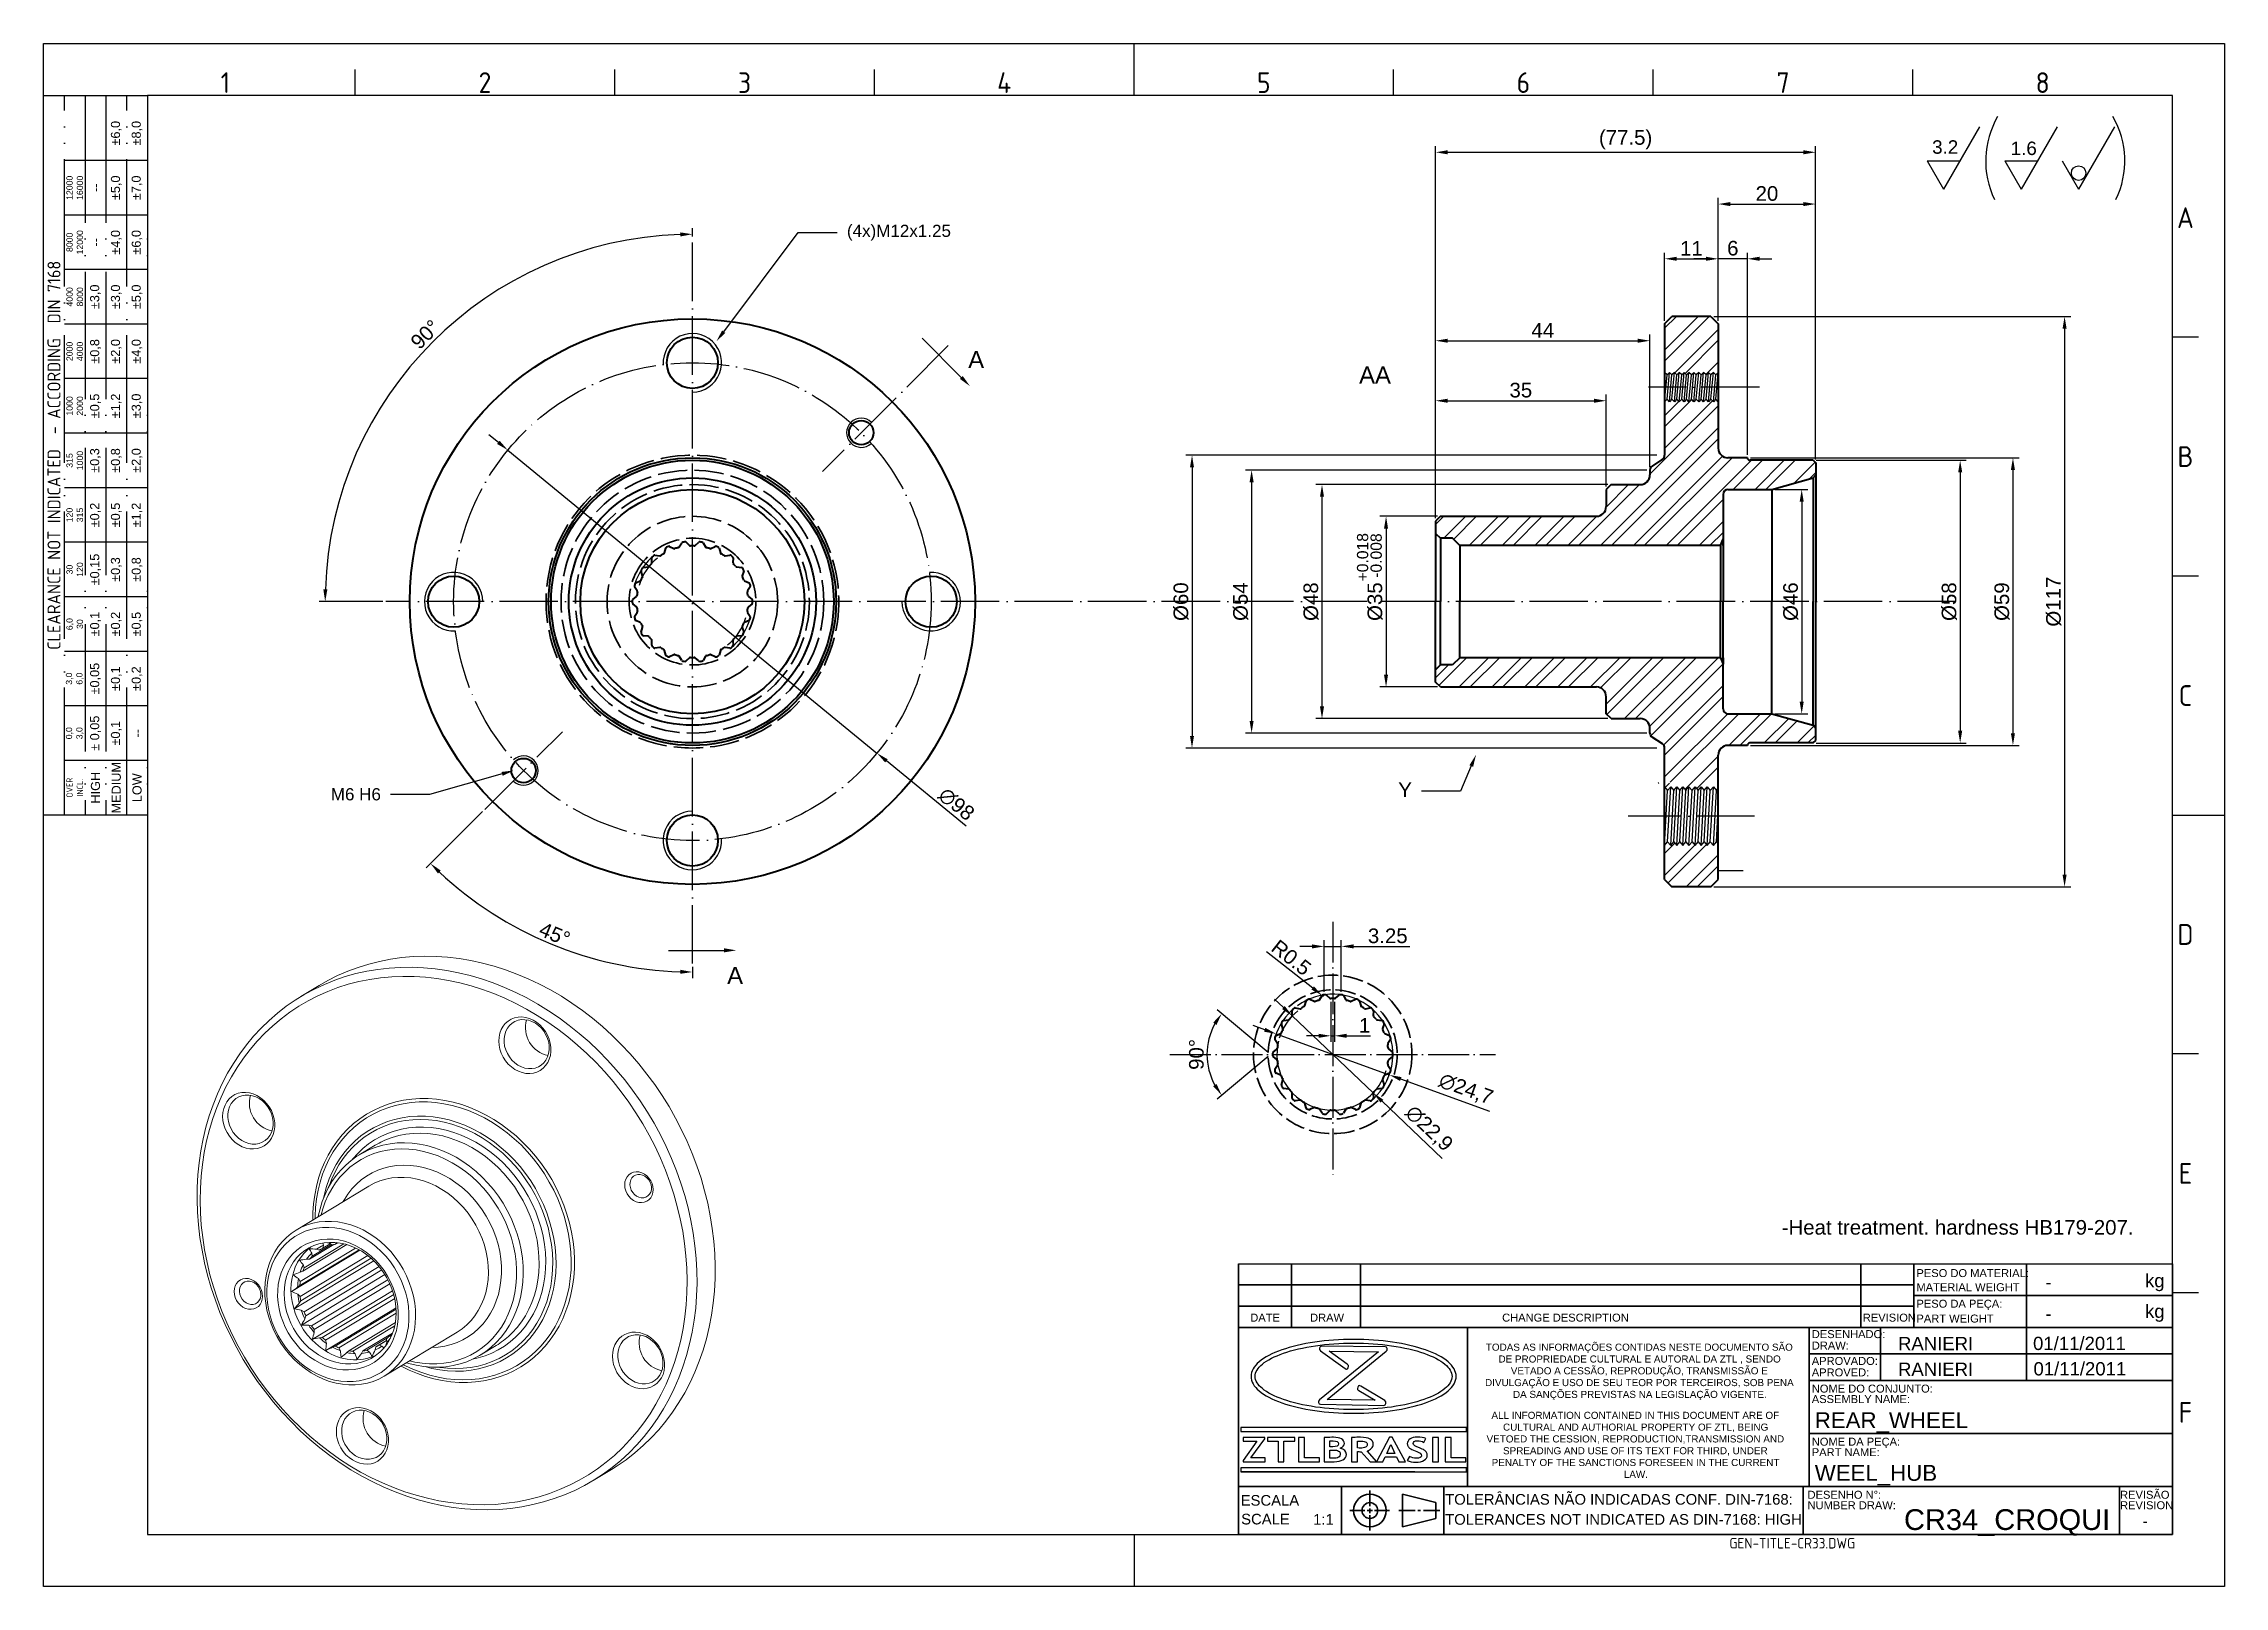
# Model space of a CAD drawing. Header units: millimetres. Extents: x 2429 to 2877, y 1091 to 1407.
import ezdxf
from ezdxf import colors
from ezdxf.entities.mleader import LeaderData, LeaderLine
from ezdxf.enums import TextEntityAlignment as Align
from ezdxf.math import Vec2, Vec3

# ---------------------------------------------------------------- set-up
doc = ezdxf.new("R2010")
doc.units = ezdxf.units.MM
for name, pattern in [('ACAD_ISO02W100', [15, 12, -3]), ('ACAD_ISO04W100', [30, 24, -3, 0, -3]), ('ACAD_ISO05W100', [33, 24, -3, 0, -3, 0, -3])]:
    doc.linetypes.add(name, pattern=pattern)
for name, color, linetype, lineweight in [('AM_0', 7, 'Continuous', 40), ('AM_4', 1, 'ACAD_ISO04W100', 25), ('AM_5', 3, 'Continuous', 25), ('AM_7', 4, 'Continuous', 35), ('AM_8', 40, 'ACAD_ISO02W100', 35), ('AM_BOR', 2, 'ACAD_ISO05W100', 35)]:
    doc.layers.add(name, color=color, linetype=linetype, lineweight=lineweight)
doc.layers.add('Camada 1', color=7, linetype='Continuous')
doc.styles.add('ACISOTS', font='isocp.shx', dxfattribs={"height": 1})
doc.styles.get("Standard").update_dxf_attribs({"font": 'arial.ttf'})
doc.dimstyles.new('ISO-25', dxfattribs={"dimtxt": 3, "dimasz": 2.5, "dimexe": 1.25, "dimexo": 0.625, "dimtad": 1, "dimtxsty": 'Standard', "dimcen": 2.5, "dimadec": 0, "dimazin": 0, "dimtfac": 1, "dimtmove": 0, "dimatfit": 3, "dimfxl": 1, "dimarcsym": 0})

msp = doc.modelspace()

# ---------------------------------------------------------------- texts
at = {"insert": (2785.732, 1166.146), "char_height": 3, "width": 73.62749, "attachment_point": 1}
msp.add_mtext('-Heat treatment. hardness HB179-207.', dxfattribs=at)
at = {"color": 0, "linetype": 'Continuous', "char_height": 1.452, "attachment_point": 1}
for s, insert in [('\\pi0.40137;TODAS AS INFORMAÇÕES CONTIDAS NESTE DOCUMENTO SÃO \\P\\pi2.9889;DE PROPRIEDADE CULTURAL E AUTORAL DA ZTL , SENDO \\P\\pi5.5165;VETADO A CESSÃO, REPRODUÇÃO, TRANSMISSÃO E \\P\\pi0.23646;DIVULGAÇÃO E USO DE SEU TEOR POR TERCEIROS, SOB PENA \\P\\pi5.9598;DA SANÇÕES PREVISTAS NA LEGISLAÇÃO VIGENTE.', (2724.624, 1140.788)), ('\\pi2.3521;ALL INFORMATION CONTAINED IN THIS DOCUMENT ARE OF \\P\\pi4.7272;CULTURAL AND AUTHORIAL PROPERTY OF ZTL, BEING  \\P\\pi1.3482;VETOED THE CESSION, REPRODUCTION,TRANSMISSION AND \\P\\pi4.7301;SPREADING AND USE OF ITS TEXT FOR THIRD, UNDER \\P\\pi2.4026;PENALTY OF THE SANCTIONS FORESEEN IN THE CURRENT \\P\\pi29.515;LAW.', (2723.816, 1126.812))]:
    msp.add_mtext_dynamic_manual_height_columns(s, width=63.66463, gutter_width=12.5, heights=[0], dxfattribs=dict(at, insert=insert))
at = {"layer": 'AM_5'}
for s, width, insert, char_height, attachment_point in [('3.2', 18.23779, (2816.606, 1387.641), 2.76, 1), ('1.6', 18.23779, (2832.727, 1387.374), 2.76, 1), ('A', 12.46166, (2618.796, 1340.924), 3.5, 7), ('AA', 12.46166, (2699.012, 1341.24), 3.5, 1), ('A', 12.46166, (2569.323, 1218.066), 3.5, 1)]:
    msp.add_mtext_dynamic_manual_height_columns(s, width=width, gutter_width=12.5, heights=[0], dxfattribs=dict(at, insert=insert, char_height=char_height, attachment_point=attachment_point))
at = {"layer": 'AM_5', "char_height": 2.3, "attachment_point": 1, "rotation": 90}
for s, insert in [('+0.018', (2698.569, 1297.152)), ('-0.008', (2701.357, 1297.897))]:
    msp.add_mtext_dynamic_manual_height_columns(s, width=18.23779, gutter_width=12.5, heights=[0], dxfattribs=dict(at, insert=insert))
at = {"layer": 'AM_8', "color": 0, "linetype": 'Continuous'}
for s, height, p in [('PESO DO MATERIAL:', 1.6335, (2813.382, 1154.445)), ('kg', 2.7225, (2860.298, 1152.357)), ('MATERIAL WEIGHT', 1.6335, (2813.382, 1151.552)), ('DATE', 1.6335, (2676.673, 1145.31)), ('DRAW', 1.6335, (2688.945, 1145.31)), ('CHANGE DESCRIPTION', 1.6335, (2728.36, 1145.31)), ('REVISION', 1.6335, (2802.375, 1145.31)), ('PESO DA PEÇA:', 1.6335, (2813.382, 1148.167)), ('PART WEIGHT', 1.6335, (2813.382, 1145.119)), ('kg', 2.7225, (2860.298, 1146.076)), ('DESENHADO:', 1.6335, (2791.906, 1141.925)), ('APROVADO:', 1.6335, (2791.906, 1136.423)), ('DRAW:', 1.6335, (2791.906, 1139.575)), ('APROVED:', 1.6335, (2791.906, 1134.074)), ('NOME DO CONJUNTO:', 1.6335, (2791.906, 1130.75)), ('ASSEMBLY NAME:', 1.6335, (2791.906, 1128.599)), ('NOME DA PEÇA:', 1.6335, (2791.906, 1119.86)), ('PART NAME:', 1.6335, (2791.906, 1117.709)), ('TOLERÂNCIAS NÃO INDICADAS CONF. DIN-7168:', 2.178, (2716.667, 1107.756)), ('DESENHO N%%d:', 1.6335, (2791.037, 1108.97)), ('REVISÃO', 1.6335, (2855.172, 1108.97)), ('SCALE', 2.178, (2674.807, 1103.704)), ('ESCALA', 2.178, (2674.705, 1107.553)), ('1:1', 2.178, (2689.573, 1103.645)), ('TOLERANCES NOT INDICATED AS DIN-7168: HIGH', 2.178, (2716.667, 1103.645)), ('NUMBER DRAW:', 1.6335, (2791.037, 1106.819)), ('REVISION', 1.6335, (2855.172, 1106.819))]:
    msp.add_text(s, height=height, dxfattribs=at).set_placement(p)
for p in [(2839.856, 1153.409), (2839.856, 1146.93)]:
    msp.add_attdef('-', text='', height=2.723, dxfattribs=at).set_placement(p, align=Align.MIDDLE_LEFT)
for tag, p, height in [('RANIERI', (2809.601, 1139.446), 2.723), ('01/11/2011', (2837.316, 1139.478), 2.723), ('RANIERI', (2809.599, 1134.178), 2.723), ('01/11/2011', (2837.404, 1134.268), 2.723), ('REAR_WHEEL', (2792.521, 1123.459), 3.267), ('WEEL_HUB', (2792.521, 1112.652), 3.267), ('CR34_CROQUI', (2810.834, 1102.564), 4.259)]:
    msp.add_attdef(tag, p, '', height=height, dxfattribs=at)
at = {"layer": 'AM_8', "color": 0, "linetype": 'Continuous', "style": 'ACISOTS'}
msp.add_attdef('GEN-TITLE-CR33.DWG', (2774.997, 1098.763), '', height=2.178, dxfattribs=at)
at = {"layer": 'AM_8', "color": 0, "linetype": 'Continuous'}
msp.add_attdef('-', text='', height=2.13, dxfattribs=at).set_placement((2860.326, 1104.363), align=Align.MIDDLE_CENTER)

# ---------------------------------------------------------------- blocks, each defined once
blk = doc.blocks.new('A3 ZTL')
for p, q in [((19.57, 280.82), (19.57, 9.78)), ((401.17, 280.82), (19.57, 280.82)), ((401.17, 9.78), (401.17, 280.82)), ((19.57, 9.78), (401.17, 9.78))]:
    blk.add_line(p, q)
at = {"layer": 'AM_BOR', "color": 135, "linetype": 'Continuous', "lineweight": 25}
for p, q in [((0, 0), (0, 290.61)), ((0, 290.61), (410.96, 290.61)), ((410.96, 290.61), (410.96, 0)), ((410.96, 0), (0, 0))]:
    blk.add_line(p, q, dxfattribs=at)
at = {"layer": 'AM_BOR', "color": 135, "lineweight": 25}
for p, q in [((205.48, 280.82), (205.48, 290.61)), ((58.71, 280.82), (58.71, 285.71)), ((107.63, 280.82), (107.63, 285.71)), ((156.56, 280.82), (156.56, 285.71)), ((254.4, 280.82), (254.4, 285.71)), ((303.33, 280.82), (303.33, 285.71)), ((352.25, 280.82), (352.25, 285.71)), ((3.91, 145.3), (3.91, 280.82)), ((7.83, 280.82), (7.83, 145.3)), ((11.74, 280.82), (11.74, 145.3)), ((15.66, 145.3), (15.66, 280.82)), ((19.57, 268.59), (3.91, 268.59)), ((19.57, 258.32), (3.91, 258.32)), ((19.57, 248.04), (3.91, 248.04)), ((19.57, 237.77), (3.91, 237.77)), ((406.07, 235.32), (401.17, 235.32)), ((19.57, 227.5), (3.91, 227.5)), ((19.57, 217.22), (3.91, 217.22)), ((19.57, 206.95), (3.91, 206.95)), ((19.57, 196.67), (3.91, 196.67)), ((406.07, 190.31), (401.17, 190.31)), ((19.57, 186.4), (3.91, 186.4)), ((19.57, 176.13), (3.91, 176.13)), ((19.57, 165.85), (3.91, 165.85)), ((19.57, 155.58), (3.91, 155.58)), ((401.17, 145.3), (410.96, 145.3)), ((406.07, 100.29), (401.17, 100.29)), ((406.07, 55.28), (401.17, 55.28)), ((205.48, 9.78), (205.48, 0))]:
    blk.add_line(p, q, dxfattribs=at)
blk.add_lwpolyline([(19.57, 145.3), (0, 145.3), (0, 280.82), (19.57, 280.82)], close=True, dxfattribs=at)
at = {"layer": 'AM_BOR', "color": 135, "lineweight": 25, "style": 'ACISOTS'}
for s, p in [('1', (34.25, 283.27)), ('2', (83.17, 283.27)), ('3', (132.09, 283.27)), ('4', (181.02, 283.27)), ('5', (229.94, 283.27)), ('6', (278.86, 283.27)), ('7', (327.79, 283.27)), ('8', (376.71, 283.27)), ('A', (403.62, 257.83)), ('B', (403.62, 212.82)), ('C', (403.62, 167.81)), ('D', (403.62, 122.8)), ('E', (403.62, 77.79)), ('F', (403.62, 32.78))]:
    blk.add_text(s, height=3.91, dxfattribs=at).set_placement(p, align=Align.MIDDLE)
at = {"layer": 'AM_BOR', "color": 135, "lineweight": 25, "attachment_point": 5, "rotation": 90}
for s, insert, char_height, width in [('±6,0', (13.7, 273.73), 1.712, 10.274), ('±8,0', (17.61, 273.73), 1.712, 10.274), ('12000\\P16000', (5.87, 263.45), 1.174, 10.274), ('--', (9.78, 263.45), 1.712, 10.274), ('±5,0', (13.7, 263.45), 1.712, 10.274), ('±7,0', (17.61, 263.45), 1.712, 10.274), ('8000\\P12000', (5.87, 253.18), 1.174, 10.274), ('±4,0', (13.7, 253.18), 1.712, 10.274), ('±6,0', (17.61, 253.18), 1.712, 10.274), ('--', (9.78, 253.18), 1.712, 10.274), ('{\\Fisocp.shx|c0;CLEARANCE NOT INDICATED  - ACCORDING  DIN 7168}', (1.96, 213.06), 2.4462, 135.5186), ('4000\\P8000', (5.87, 242.91), 1.174, 10.274), ('±3,0', (9.78, 242.91), 1.712, 10.274), ('±3,0', (13.7, 242.91), 1.712, 10.274), ('±5,0', (17.61, 242.91), 1.712, 10.274), ('2000\\P4000', (5.87, 232.63), 1.174, 10.274), ('±0,8', (9.78, 232.63), 1.712, 10.274), ('±2,0', (13.7, 232.63), 1.712, 10.274), ('±4,0', (17.61, 232.63), 1.712, 10.274), ('1000\\P2000', (5.87, 222.36), 1.174, 10.274), ('±0,5', (9.78, 222.36), 1.712, 10.274), ('±1,2', (13.7, 222.36), 1.712, 10.274), ('±3,0', (17.61, 222.36), 1.712, 10.274), ('315\\P1000', (5.87, 212.08), 1.174, 10.274), ('±0,3', (9.78, 212.08), 1.712, 10.274), ('±0,8', (13.7, 212.08), 1.712, 10.274), ('±2,0', (17.61, 212.08), 1.712, 10.274), ('120\\P315', (5.87, 201.81), 1.174, 10.274), ('±0,2', (9.78, 201.81), 1.712, 10.274), ('±0,5', (13.7, 201.81), 1.712, 10.274), ('±1,2', (17.61, 201.81), 1.712, 10.274), ('±0,15', (9.78, 191.54), 1.712, 10.274), ('±0,3', (13.7, 191.54), 1.712, 10.274), ('±0,8', (17.61, 191.54), 1.712, 10.274), ('30\\P120', (5.87, 191.54), 1.174, 10.274), ('6,0\\P30', (5.87, 181.26), 1.174, 10.274), ('±0,1', (9.78, 181.26), 1.712, 10.274), ('±0,2', (13.7, 181.26), 1.712, 10.274), ('±0,5', (17.61, 181.26), 1.712, 10.274), ('±0,05', (9.78, 170.99), 1.712, 10.274), ('±0,1', (13.7, 170.99), 1.712, 10.274), ('±0,2', (17.61, 170.99), 1.712, 10.274), ('3,0\\P6,0', (5.87, 170.99), 1.174, 10.274), ('0,0\\P3,0', (5.87, 160.71), 1.174, 10.274), ('± 0,05', (9.78, 160.71), 1.712, 10.274), ('\\pt4.69206;±0,1', (13.7, 160.71), 1.7123, 10.274), ('--', (17.61, 160.71), 1.712, 10.274), ('{\\Fisocp.shx|c0;OVER\\PINCL.}', (5.87, 150.44), 1.1742, 10.274), ('HIGH', (9.78, 150.44), 1.712, 10.274), ('MEDIUM', (13.7, 150.44), 1.712, 10.274), ('LOW', (17.61, 150.44), 1.712, 10.274)]:
    blk.add_mtext(s, dxfattribs=dict(at, insert=insert, char_height=char_height, width=width))
blk = doc.blocks.new('*D47')
at = {"layer": 'AM_5', "color": 0, "lineweight": -2}
for p, q in [((2519.13, 1249.95), (2507.58, 1238.39)), ((2562.19, 1218.12), (2562.19, 1215.77))]:
    blk.add_line(p, q, dxfattribs=at)
blk.add_arc((2562.19, 1293), 75.98, 226.8852, 268.1148, dxfattribs=at)
at = {"layer": 'AM_5', "color": 0}
for points in [[(2509.97, 1237.24), (2510.55, 1237.84), (2508.46, 1239.28)], [(2559.7, 1217.48), (2559.68, 1216.65), (2562.19, 1217.02)]]:
    blk.add_solid(points, dxfattribs=at)
at = {"layer": 'Defpoints', "color": 0}
for p in [(2562.19, 1367.26), (2535.51, 1266.32), (2519.57, 1250.39), (2524.2, 1227.2), (2562.19, 1218.74)]:
    blk.add_point(p, dxfattribs=at)
at = {"layer": 'AM_5', "color": 0, "insert": (2533.94, 1224.79), "char_height": 3, "attachment_point": 5, "rotation": 337.5}
blk.add_mtext('45°', dxfattribs=at)
blk = doc.blocks.new('*D48')
at = {"layer": 'AM_5', "color": 0, "lineweight": -2}
for p, q in [((2522.38, 1325.67), (2520.44, 1327.25)), ((2524.31, 1324.08), (2600.07, 1261.92)), ((2618.36, 1246.92), (2602.01, 1260.34))]:
    blk.add_line(p, q, dxfattribs=at)
at = {"layer": 'AM_5', "color": 0}
for points in [[(2522.64, 1325.99), (2522.11, 1325.35), (2524.31, 1324.08)], [(2602.27, 1260.66), (2601.74, 1260.02), (2600.07, 1261.92)]]:
    blk.add_solid(points, dxfattribs=at)
at = {"layer": 'Defpoints', "color": 0}
for p in [(2524.31, 1324.08), (2600.07, 1261.92)]:
    blk.add_point(p, dxfattribs=at)
at = {"layer": 'AM_5', "color": 0, "insert": (2616.37, 1251.45), "char_height": 3, "attachment_point": 5, "rotation": 320.634}
blk.add_mtext('∅98', dxfattribs=at)
blk = doc.blocks.new('*D91')
at = {"layer": 'AM_5', "color": 0, "lineweight": -2}
for p, q in [((2679.98, 1221.25), (2689.48, 1213.75)), ((2691.68, 1212.02), (2691.44, 1212.2))]:
    blk.add_line(p, q, dxfattribs=at)
at = {"layer": 'AM_5', "color": 0}
blk.add_solid([(2689.74, 1214.08), (2689.22, 1213.43), (2691.44, 1212.2)], dxfattribs=at)
at = {"layer": 'Defpoints', "color": 0}
for p in [(2691.44, 1212.2), (2691.68, 1212.02)]:
    blk.add_point(p, dxfattribs=at)
at = {"layer": 'AM_5', "color": 0, "insert": (2685.09, 1219.97), "char_height": 3, "attachment_point": 5, "rotation": 321.7106}
blk.add_mtext('R0.5', dxfattribs=at)
blk = doc.blocks.new('*D92')
at = {"layer": 'AM_5', "color": 0, "lineweight": -2}
for p, q in [((2693.23, 1210.94), (2693.23, 1202.69)), ((2693.97, 1210.94), (2693.97, 1202.69)), ((2690.73, 1203.94), (2688.23, 1203.94)), ((2693.23, 1203.94), (2693.97, 1203.94)), ((2696.47, 1203.94), (2701.32, 1203.94))]:
    blk.add_line(p, q, dxfattribs=at)
at = {"layer": 'AM_5', "color": 0}
for points in [[(2690.73, 1204.35), (2690.73, 1203.52), (2693.23, 1203.94)], [(2696.47, 1204.35), (2696.47, 1203.52), (2693.97, 1203.94)]]:
    blk.add_solid(points, dxfattribs=at)
at = {"layer": 'Defpoints', "color": 0}
for p in [(2693.23, 1211.57), (2693.97, 1211.57), (2693.97, 1203.94)]:
    blk.add_point(p, dxfattribs=at)
at = {"layer": 'AM_5', "color": 0, "insert": (2700.14, 1206.07), "char_height": 3, "attachment_point": 5}
blk.add_mtext('1', dxfattribs=at)
blk = doc.blocks.new('*D93')
at = {"layer": 'AM_5', "color": 0, "lineweight": -2}
for p, q in [((2689.34, 1222.28), (2686.84, 1222.28)), ((2691.84, 1212.97), (2691.84, 1223.53)), ((2691.84, 1222.28), (2695.36, 1222.28)), ((2695.36, 1212.97), (2695.36, 1223.53)), ((2697.86, 1222.28), (2709.42, 1222.28))]:
    blk.add_line(p, q, dxfattribs=at)
at = {"layer": 'AM_5', "color": 0}
for points in [[(2689.34, 1222.69), (2689.34, 1221.86), (2691.84, 1222.28)], [(2697.86, 1222.69), (2697.86, 1221.86), (2695.36, 1222.28)]]:
    blk.add_solid(points, dxfattribs=at)
at = {"layer": 'Defpoints', "color": 0}
for p in [(2695.36, 1222.28), (2691.84, 1212.35), (2695.36, 1212.35)]:
    blk.add_point(p, dxfattribs=at)
at = {"layer": 'AM_5', "color": 0, "insert": (2704.89, 1224.43), "char_height": 3, "attachment_point": 5}
blk.add_mtext('3.25', dxfattribs=at)
blk = doc.blocks.new('*D94')
at = {"layer": 'AM_5', "color": 0, "lineweight": -2}
for p, q in [((2680.35, 1200.52), (2669.85, 1209.28)), ((2680.35, 1199.72), (2669.85, 1190.96))]:
    blk.add_line(p, q, dxfattribs=at)
blk.add_arc((2680.83, 1200.12), 13.05, 151.1632, 208.8368, dxfattribs=at)
at = {"layer": 'AM_5', "color": 0}
for points in [[(2669.06, 1206.65), (2669.75, 1206.18), (2670.81, 1208.48)], [(2669.75, 1194.06), (2669.06, 1193.59), (2670.81, 1191.76)]]:
    blk.add_solid(points, dxfattribs=at)
at = {"layer": 'Defpoints', "color": 0}
for p in [(2668.13, 1203.12), (2681.36, 1200.56), (2681.36, 1199.68), (2682.11, 1201.19), (2682.11, 1199.05)]:
    blk.add_point(p, dxfattribs=at)
at = {"layer": 'AM_5', "color": 0, "insert": (2665.63, 1200.12), "char_height": 3, "attachment_point": 5, "rotation": 90}
blk.add_mtext('90%%d', dxfattribs=at)
blk = doc.blocks.new('*D95')
at = {"layer": 'AM_5', "color": 0, "lineweight": -2}
for p, q in [((2679.64, 1205.18), (2677.28, 1206.03)), ((2681.99, 1204.33), (2705.21, 1195.92)), ((2725.85, 1188.44), (2707.56, 1195.06))]:
    blk.add_line(p, q, dxfattribs=at)
blk.add_arc((2693.6, 1200.12), 12.35, 334.2912, 125.9364, dxfattribs=at)
at = {"layer": 'AM_5', "color": 0}
for points in [[(2679.78, 1205.57), (2679.49, 1204.79), (2681.99, 1204.33)], [(2707.7, 1195.46), (2707.42, 1194.67), (2705.21, 1195.92)]]:
    blk.add_solid(points, dxfattribs=at)
at = {"layer": 'Defpoints', "color": 0}
for p in [(2681.99, 1204.33), (2705.21, 1195.92)]:
    blk.add_point(p, dxfattribs=at)
at = {"layer": 'AM_5', "color": 0, "insert": (2720.9, 1192.87), "char_height": 3, "attachment_point": 5, "rotation": 340.0904}
blk.add_mtext('∅24,7', dxfattribs=at)
blk = doc.blocks.new('*D96')
at = {"layer": 'AM_5', "color": 0, "lineweight": -2}
for p, q in [((2683.48, 1209.73), (2681.67, 1211.45)), ((2685.3, 1208.01), (2701.9, 1192.23)), ((2716.04, 1178.8), (2703.71, 1190.51))]:
    blk.add_line(p, q, dxfattribs=at)
blk.add_arc((2693.6, 1200.12), 11.45, 166.308, 322.7191, dxfattribs=at)
at = {"layer": 'AM_5', "color": 0}
for points in [[(2683.77, 1210.03), (2683.2, 1209.43), (2685.3, 1208.01)], [(2704, 1190.81), (2703.42, 1190.21), (2701.9, 1192.23)]]:
    blk.add_solid(points, dxfattribs=at)
at = {"layer": 'Defpoints', "color": 0}
for p in [(2685.3, 1208.01), (2701.9, 1192.23)]:
    blk.add_point(p, dxfattribs=at)
at = {"layer": 'AM_5', "color": 0, "insert": (2713.28, 1184.84), "char_height": 3, "attachment_point": 5, "rotation": 316.4641}
blk.add_mtext('∅22,9', dxfattribs=at)
blk = doc.blocks.new('*D98')
at = {"layer": 'AM_5', "color": 0, "lineweight": -2}
for p, q in [((2562.19, 1367.89), (2562.19, 1369.62)), ((2498.65, 1293), (2485.58, 1293))]:
    blk.add_line(p, q, dxfattribs=at)
blk.add_arc((2562.19, 1293), 75.37, 91.9007, 178.0993, dxfattribs=at)
at = {"layer": 'AM_5', "color": 0}
for points in [[(2559.68, 1368.75), (2559.7, 1367.91), (2562.19, 1368.37)], [(2487.28, 1295.5), (2486.45, 1295.51), (2486.83, 1293)]]:
    blk.add_solid(points, dxfattribs=at)
at = {"layer": 'Defpoints', "color": 0}
for p in [(2562.19, 1367.26), (2524.51, 1358.27), (2499.27, 1293), (2821.47, 1293), (2562.19, 1218.74)]:
    blk.add_point(p, dxfattribs=at)
at = {"layer": 'AM_5', "color": 0, "insert": (2507.37, 1347.82), "char_height": 3, "attachment_point": 5, "rotation": 45}
blk.add_mtext('90°', dxfattribs=at)
blk = doc.blocks.new('*D111')
at = {"layer": 'AM_5', "color": 0, "lineweight": -2}
for p, q in [((2771.83, 1351.5), (2845.04, 1351.5)), ((2843.79, 1349), (2843.79, 1237)), ((2771.83, 1234.5), (2845.04, 1234.5))]:
    blk.add_line(p, q, dxfattribs=at)
at = {"layer": 'AM_5', "color": 0}
for points in [[(2843.37, 1349), (2844.2, 1349), (2843.79, 1351.5)], [(2843.37, 1237), (2844.2, 1237), (2843.79, 1234.5)]]:
    blk.add_solid(points, dxfattribs=at)
at = {"layer": 'Defpoints', "color": 0}
for p in [(2771.2, 1351.5), (2771.2, 1234.5), (2843.79, 1234.5)]:
    blk.add_point(p, dxfattribs=at)
at = {"layer": 'AM_5', "color": 0, "insert": (2841.55, 1293), "char_height": 3, "attachment_point": 5, "rotation": 90}
blk.add_mtext('%%C117', dxfattribs=at)
blk = doc.blocks.new('*D112')
at = {"layer": 'AM_5', "color": 0, "lineweight": -2}
for p, q in [((2779.33, 1322.5), (2834.44, 1322.5)), ((2833.19, 1320), (2833.19, 1266)), ((2779.33, 1263.5), (2834.44, 1263.5))]:
    blk.add_line(p, q, dxfattribs=at)
at = {"layer": 'AM_5', "color": 0}
for points in [[(2832.77, 1320), (2833.6, 1320), (2833.19, 1322.5)], [(2832.77, 1266), (2833.6, 1266), (2833.19, 1263.5)]]:
    blk.add_solid(points, dxfattribs=at)
at = {"layer": 'Defpoints', "color": 0}
for p in [(2778.7, 1322.5), (2778.7, 1263.5), (2833.19, 1263.5)]:
    blk.add_point(p, dxfattribs=at)
at = {"layer": 'AM_5', "color": 0, "insert": (2830.95, 1293), "char_height": 3, "attachment_point": 5, "rotation": 90}
blk.add_mtext('%%C59', dxfattribs=at)
blk = doc.blocks.new('*D113')
at = {"layer": 'AM_5', "color": 0, "lineweight": -2}
for p, q in [((2792.83, 1322), (2823.61, 1322)), ((2822.36, 1319.5), (2822.36, 1266.5)), ((2792.83, 1264), (2823.61, 1264))]:
    blk.add_line(p, q, dxfattribs=at)
at = {"layer": 'AM_5', "color": 0}
for points in [[(2821.94, 1319.5), (2822.78, 1319.5), (2822.36, 1322)], [(2821.94, 1266.5), (2822.78, 1266.5), (2822.36, 1264)]]:
    blk.add_solid(points, dxfattribs=at)
at = {"layer": 'Defpoints', "color": 0}
for p in [(2792.2, 1322), (2792.2, 1264), (2822.36, 1264)]:
    blk.add_point(p, dxfattribs=at)
at = {"layer": 'AM_5', "color": 0, "insert": (2820.12, 1293), "char_height": 3, "attachment_point": 5, "rotation": 90}
blk.add_mtext('%%C58', dxfattribs=at)
blk = doc.blocks.new('*D114')
at = {"layer": 'AM_5', "color": 0, "lineweight": -2}
for p, q in [((2784.33, 1316), (2791.09, 1316)), ((2789.84, 1313.5), (2789.84, 1272.5)), ((2784.33, 1270), (2791.09, 1270))]:
    blk.add_line(p, q, dxfattribs=at)
at = {"layer": 'AM_5', "color": 0}
for points in [[(2789.42, 1313.5), (2790.25, 1313.5), (2789.84, 1316)], [(2789.42, 1272.5), (2790.25, 1272.5), (2789.84, 1270)]]:
    blk.add_solid(points, dxfattribs=at)
at = {"layer": 'Defpoints', "color": 0}
for p in [(2783.7, 1316), (2783.7, 1270), (2789.84, 1270)]:
    blk.add_point(p, dxfattribs=at)
at = {"layer": 'AM_5', "color": 0, "insert": (2787.6, 1293), "char_height": 3, "attachment_point": 5, "rotation": 90}
blk.add_mtext('%%C46', dxfattribs=at)
blk = doc.blocks.new('*D115')
at = {"layer": 'AM_5', "color": 0, "lineweight": -2}
for p, q in [((2760.08, 1323.04), (2663.47, 1323.04)), ((2664.72, 1320.54), (2664.72, 1265.47)), ((2760.08, 1262.97), (2663.47, 1262.97))]:
    blk.add_line(p, q, dxfattribs=at)
at = {"layer": 'AM_5', "color": 0}
for points in [[(2664.3, 1320.54), (2665.13, 1320.54), (2664.72, 1323.04)], [(2664.3, 1265.47), (2665.13, 1265.47), (2664.72, 1262.97)]]:
    blk.add_solid(points, dxfattribs=at)
at = {"layer": 'Defpoints', "color": 0}
for p in [(2760.7, 1323.04), (2664.72, 1262.97), (2760.7, 1262.97)]:
    blk.add_point(p, dxfattribs=at)
at = {"layer": 'AM_5', "color": 0, "insert": (2662.48, 1293), "char_height": 3, "attachment_point": 5, "rotation": 90}
blk.add_mtext('%%C60', dxfattribs=at)
blk = doc.blocks.new('*D116')
at = {"layer": 'AM_5', "color": 0, "lineweight": -2}
for p, q in [((2758.08, 1319.97), (2675.7, 1319.97)), ((2676.95, 1317.47), (2676.95, 1268.54)), ((2758.08, 1266.04), (2675.7, 1266.04))]:
    blk.add_line(p, q, dxfattribs=at)
at = {"layer": 'AM_5', "color": 0}
for points in [[(2676.53, 1317.47), (2677.37, 1317.47), (2676.95, 1319.97)], [(2676.53, 1268.54), (2677.37, 1268.54), (2676.95, 1266.04)]]:
    blk.add_solid(points, dxfattribs=at)
at = {"layer": 'Defpoints', "color": 0}
for p in [(2758.7, 1319.97), (2676.95, 1266.04), (2758.7, 1266.04)]:
    blk.add_point(p, dxfattribs=at)
at = {"layer": 'AM_5', "color": 0, "insert": (2674.71, 1293), "char_height": 3, "attachment_point": 5, "rotation": 90}
blk.add_mtext('%%C54', dxfattribs=at)
blk = doc.blocks.new('*D117')
at = {"layer": 'AM_5', "color": 0, "lineweight": -2}
for p, q in [((2750.08, 1317), (2690.14, 1317)), ((2691.39, 1314.5), (2691.39, 1271.5)), ((2750.08, 1269), (2690.14, 1269))]:
    blk.add_line(p, q, dxfattribs=at)
at = {"layer": 'AM_5', "color": 0}
for points in [[(2690.98, 1314.5), (2691.81, 1314.5), (2691.39, 1317)], [(2690.98, 1271.5), (2691.81, 1271.5), (2691.39, 1269)]]:
    blk.add_solid(points, dxfattribs=at)
at = {"layer": 'Defpoints', "color": 0}
for p in [(2750.7, 1317), (2691.39, 1269), (2750.7, 1269)]:
    blk.add_point(p, dxfattribs=at)
at = {"layer": 'AM_5', "color": 0, "insert": (2689.15, 1293), "char_height": 3, "attachment_point": 5, "rotation": 90}
blk.add_mtext('%%C48', dxfattribs=at)
blk = doc.blocks.new('*D118')
at = {"layer": 'AM_5', "color": 0, "lineweight": -2}
for p, q in [((2715.08, 1310.5), (2703.29, 1310.5)), ((2704.54, 1308), (2704.54, 1278)), ((2715.08, 1275.5), (2703.29, 1275.5))]:
    blk.add_line(p, q, dxfattribs=at)
at = {"layer": 'AM_5', "color": 0}
for points in [[(2704.12, 1308), (2704.95, 1308), (2704.54, 1310.5)], [(2704.12, 1278), (2704.95, 1278), (2704.54, 1275.5)]]:
    blk.add_solid(points, dxfattribs=at)
at = {"layer": 'Defpoints', "color": 0}
for p in [(2715.7, 1310.5), (2704.54, 1275.5), (2715.7, 1275.5)]:
    blk.add_point(p, dxfattribs=at)
at = {"layer": 'AM_5', "color": 0, "insert": (2702.3, 1293), "char_height": 3, "attachment_point": 5, "rotation": 90}
blk.add_mtext('%%C35', dxfattribs=at)
blk = doc.blocks.new('*D119')
at = {"layer": 'AM_5', "color": 0, "lineweight": -2}
for p, q in [((2714.7, 1311.13), (2714.7, 1335.46)), ((2717.2, 1334.21), (2747.2, 1334.21)), ((2749.7, 1316.63), (2749.7, 1335.46))]:
    blk.add_line(p, q, dxfattribs=at)
at = {"layer": 'AM_5', "color": 0}
for points in [[(2717.2, 1334.63), (2717.2, 1333.79), (2714.7, 1334.21)], [(2747.2, 1334.63), (2747.2, 1333.79), (2749.7, 1334.21)]]:
    blk.add_solid(points, dxfattribs=at)
at = {"layer": 'Defpoints', "color": 0}
for p in [(2749.7, 1334.21), (2749.7, 1316), (2714.7, 1310.5)]:
    blk.add_point(p, dxfattribs=at)
at = {"layer": 'AM_5', "color": 0, "insert": (2732.2, 1336.37), "char_height": 3, "attachment_point": 5}
blk.add_mtext('35', dxfattribs=at)
blk = doc.blocks.new('*D120')
at = {"layer": 'AM_5', "color": 0, "lineweight": -2}
for p, q in [((2714.7, 1310.13), (2714.7, 1347.77)), ((2758.7, 1320.59), (2758.7, 1347.77)), ((2717.2, 1346.52), (2756.2, 1346.52))]:
    blk.add_line(p, q, dxfattribs=at)
at = {"layer": 'AM_5', "color": 0}
for points in [[(2717.2, 1346.94), (2717.2, 1346.11), (2714.7, 1346.52)], [(2756.2, 1346.94), (2756.2, 1346.11), (2758.7, 1346.52)]]:
    blk.add_solid(points, dxfattribs=at)
at = {"layer": 'Defpoints', "color": 0}
for p in [(2758.7, 1346.52), (2758.7, 1319.97), (2714.7, 1309.5)]:
    blk.add_point(p, dxfattribs=at)
at = {"layer": 'AM_5', "color": 0, "insert": (2736.7, 1348.65), "char_height": 3, "attachment_point": 5}
blk.add_mtext('44', dxfattribs=at)
blk = doc.blocks.new('*D121')
at = {"layer": 'AM_5', "color": 0, "lineweight": -2}
for p, q in [((2761.7, 1350.63), (2761.7, 1364.58)), ((2764.2, 1363.33), (2770.2, 1363.33)), ((2772.7, 1350.63), (2772.7, 1364.58))]:
    blk.add_line(p, q, dxfattribs=at)
at = {"layer": 'AM_5', "color": 0}
for points in [[(2764.2, 1363.75), (2764.2, 1362.92), (2761.7, 1363.33)], [(2770.2, 1363.75), (2770.2, 1362.92), (2772.7, 1363.33)]]:
    blk.add_solid(points, dxfattribs=at)
at = {"layer": 'Defpoints', "color": 0}
for p in [(2772.7, 1363.33), (2761.7, 1350), (2772.7, 1350)]:
    blk.add_point(p, dxfattribs=at)
at = {"layer": 'AM_5', "color": 0, "insert": (2767.2, 1365.46), "char_height": 3, "attachment_point": 5}
blk.add_mtext('11', dxfattribs=at)
blk = doc.blocks.new('*D122')
at = {"layer": 'AM_5', "color": 0, "lineweight": -2}
for p, q in [((2770.2, 1363.33), (2767.7, 1363.33)), ((2772.7, 1350.63), (2772.7, 1364.58)), ((2778.7, 1363.33), (2772.7, 1363.33)), ((2778.7, 1323.13), (2778.7, 1364.58)), ((2781.2, 1363.33), (2783.7, 1363.33))]:
    blk.add_line(p, q, dxfattribs=at)
at = {"layer": 'AM_5', "color": 0}
for points in [[(2770.2, 1363.75), (2770.2, 1362.92), (2772.7, 1363.33)], [(2781.2, 1363.75), (2781.2, 1362.92), (2778.7, 1363.33)]]:
    blk.add_solid(points, dxfattribs=at)
at = {"layer": 'Defpoints', "color": 0}
for p in [(2772.7, 1363.33), (2772.7, 1350), (2778.7, 1322.5)]:
    blk.add_point(p, dxfattribs=at)
at = {"layer": 'AM_5', "color": 0, "insert": (2775.7, 1365.49), "char_height": 3, "attachment_point": 5}
blk.add_mtext('6', dxfattribs=at)
blk = doc.blocks.new('*D123')
at = {"layer": 'AM_5', "color": 0, "lineweight": -2}
for p, q in [((2772.7, 1363.96), (2772.7, 1375.81)), ((2775.2, 1374.56), (2790.2, 1374.56)), ((2792.7, 1322.13), (2792.7, 1375.81))]:
    blk.add_line(p, q, dxfattribs=at)
at = {"layer": 'AM_5', "color": 0}
for points in [[(2775.2, 1374.97), (2775.2, 1374.14), (2772.7, 1374.56)], [(2790.2, 1374.97), (2790.2, 1374.14), (2792.7, 1374.56)]]:
    blk.add_solid(points, dxfattribs=at)
at = {"layer": 'Defpoints', "color": 0}
for p in [(2792.7, 1374.56), (2772.7, 1363.33), (2792.7, 1321.5)]:
    blk.add_point(p, dxfattribs=at)
at = {"layer": 'AM_5', "color": 0, "insert": (2782.7, 1376.71), "char_height": 3, "attachment_point": 5}
blk.add_mtext('20', dxfattribs=at)
blk = doc.blocks.new('*D124')
at = {"layer": 'AM_5', "color": 0, "lineweight": -2}
for p, q in [((2714.7, 1310.13), (2714.7, 1386.43)), ((2717.2, 1385.18), (2790.2, 1385.18)), ((2792.7, 1322.13), (2792.7, 1386.43))]:
    blk.add_line(p, q, dxfattribs=at)
at = {"layer": 'AM_5', "color": 0}
for points in [[(2717.2, 1385.6), (2717.2, 1384.76), (2714.7, 1385.18)], [(2790.2, 1385.6), (2790.2, 1384.76), (2792.7, 1385.18)]]:
    blk.add_solid(points, dxfattribs=at)
at = {"layer": 'Defpoints', "color": 0}
for p in [(2792.7, 1385.18), (2792.7, 1321.5), (2714.7, 1309.5)]:
    blk.add_point(p, dxfattribs=at)
at = {"layer": 'AM_5', "color": 0, "insert": (2753.7, 1387.77), "char_height": 3, "attachment_point": 5}
blk.add_mtext('(77.5)', dxfattribs=at)

# ---------------------------------------------------------------- dimensions: what is measured, and where the dimension line sits
at = {"layer": 'AM_5'}
for base, p1, p2, text, picture, middle in [((2792.705, 1385.178), (2714.705, 1309.504), (2792.705, 1321.504), '(77.5)', '*D124', (2753.705, 1387.77)), ((2695.355, 1222.277), (2691.84, 1212.345), (2695.355, 1212.345), '3.25', '*D93', (2704.887, 1224.435)), ((2693.966, 1203.938), (2693.229, 1211.565), (2693.966, 1211.565), '1', '*D92', (2700.144, 1206.069))]:
    dim = msp.add_linear_dim(base=base, p1=p1, p2=p2, text=text, dimstyle='ISO-25', dxfattribs=at)
    dim.commit()
    dim.dimension.update_dxf_attribs({"geometry": picture, "text_midpoint": middle})
for base, p1, p2, picture, middle in [((2792.705, 1374.557), (2772.705, 1363.332), (2792.705, 1321.504), '*D123', (2782.705, 1376.713)), ((2772.705, 1363.332), (2761.705, 1350.004), (2772.705, 1350.004), '*D121', (2767.205, 1365.463)), ((2772.705, 1363.332), (2778.705, 1322.504), (2772.705, 1350.004), '*D122', (2775.705, 1365.488)), ((2758.705, 1346.522), (2714.705, 1309.504), (2758.705, 1319.969), '*D120', (2736.705, 1348.647)), ((2749.705, 1334.21), (2714.705, 1310.504), (2749.705, 1316.004), '*D119', (2732.205, 1336.368))]:
    dim = msp.add_linear_dim(base=base, p1=p1, p2=p2, dimstyle='ISO-25', dxfattribs=at)
    dim.commit()
    dim.dimension.update_dxf_attribs({"geometry": picture, "text_midpoint": middle})
for base, line1, line2, picture, middle in [((2524.508, 1358.273), ((2821.471, 1293.004), (2499.275, 1293.004)), ((2562.191, 1218.745), (2562.191, 1367.264)), '*D98', (2507.374, 1347.821)), ((2524.199, 1227.201), ((2562.191, 1218.745), (2562.191, 1367.264)), ((2519.575, 1250.388), (2535.51, 1266.324)), '*D47', (2533.936, 1224.792))]:
    dim = msp.add_angular_dim_2l(base=base, line1=line1, line2=line2, dimstyle='ISO-25', dxfattribs=at)
    dim.commit()
    dim.dimension.update_dxf_attribs({"geometry": picture, "text_midpoint": middle})
for base, p1, p2, text, picture, middle in [((2843.787, 1234.504), (2771.205, 1351.504), (2771.205, 1234.504), '%%C117', '*D111', (2841.546, 1293.004)), ((2664.718, 1262.969), (2760.705, 1323.039), (2760.705, 1262.969), '%%C60', '*D115', (2662.477, 1293.004)), ((2833.187, 1263.504), (2778.705, 1322.504), (2778.705, 1263.504), '%%C59', '*D112', (2830.946, 1293.004)), ((2822.359, 1264.004), (2792.205, 1322.004), (2792.205, 1264.004), '%%C58', '*D113', (2820.119, 1293.004)), ((2676.95, 1266.039), (2758.705, 1319.969), (2758.705, 1266.039), '%%C54', '*D116', (2674.709, 1293.004)), ((2691.394, 1269.004), (2750.705, 1317.004), (2750.705, 1269.004), '%%C48', '*D117', (2689.153, 1293.004)), ((2704.537, 1275.504), (2715.705, 1310.504), (2715.705, 1275.504), '%%C35', '*D118', (2702.296, 1293.004))]:
    dim = msp.add_linear_dim(base=base, p1=p1, p2=p2, angle=90, text=text, dimstyle='ISO-25', dxfattribs=at)
    dim.commit()
    dim.dimension.update_dxf_attribs({"geometry": picture, "text_midpoint": middle})
for p1, p2, picture, middle in [((2524.308, 1324.084), (2600.073, 1261.925), '*D48', (2614.953, 1249.717)), ((2681.986, 1204.327), (2705.21, 1195.915), '*D95', (2720.061, 1190.537)), ((2685.297, 1208.008), (2701.898, 1192.234), '*D96', (2711.574, 1183.041))]:
    dim = msp.add_diameter_dim_2p(p1=p1, p2=p2, dimstyle='ISO-25', dxfattribs=at)
    dim.commit()
    dim.dimension.update_dxf_attribs({"geometry": picture, "text_midpoint": middle, "dimtype": 163})
dim = msp.add_linear_dim(base=(2789.838, 1270.004), p1=(2783.705, 1316.004), p2=(2783.705, 1270.004), angle=90, text='%%C46', dimstyle='ISO-25', dxfattribs=at)
dim.commit()
dim.dimension.update_dxf_attribs({"geometry": '*D114', "text_midpoint": (2789.838, 1293.004), "dimtype": 160})
dim = msp.add_radius_dim(center=(2691.678, 1212.017), mpoint=(2691.443, 1212.203), text='R0.5', dimstyle='ISO-25', dxfattribs=at)
dim.commit()
dim.dimension.update_dxf_attribs({"geometry": '*D91', "text_midpoint": (2685.085, 1219.97)})
dim = msp.add_angular_dim_2l(base=(2668.133, 1203.118), line1=((2682.112, 1199.054), (2681.357, 1199.684)), line2=((2681.357, 1200.559), (2682.112, 1201.188)), text='90%%d', dimstyle='ISO-25', dxfattribs=at)
dim.commit()
dim.dimension.update_dxf_attribs({"geometry": '*D94', "text_midpoint": (2665.628, 1200.121)})

# ---------------------------------------------------------------- hatches: boundary and pattern name
at = {"layer": 'AM_7'}
h = msp.add_hatch(dxfattribs=at)
h.set_pattern_fill('ANSI32', color=256, scale=0.5, style=0)
h.set_pattern_definition([(45, (-479.1715, -3.695), (-3.367596, 3.367596), []), (45, (-476.9264, -3.695), (-3.367596, 3.367596), [])])
h.paths.add_polyline_path([(2772.705, 1350.004), (2771.205, 1351.504), (2763.205, 1351.504), (2761.705, 1350.004), (2761.705, 1340.004), (2762.205, 1339.504), (2762.705, 1340.004), (2763.205, 1339.504), (2763.705, 1340.004), (2764.205, 1339.504), (2764.705, 1340.004), (2765.205, 1339.504), (2765.705, 1340.004), (2766.205, 1339.504), (2766.705, 1340.004), (2767.205, 1339.504), (2767.705, 1340.004), (2768.205, 1339.504), (2768.705, 1340.004), (2769.205, 1339.504), (2769.705, 1340.004), (2770.205, 1339.504), (2770.705, 1340.004), (2771.205, 1339.504), (2771.705, 1340.004), (2772.205, 1339.504), (2772.705, 1340.004)])
h.paths.add_polyline_path([(2773.705, 1315.004, -0.4142136), (2774.705, 1316.004), (2783.705, 1316.004), (2792.223, 1318.37), (2792.705, 1319.004), (2792.705, 1321.504), (2792.205, 1322.004), (2779.205, 1322.004, -0.4142136), (2778.705, 1322.504), (2774.705, 1322.504, -0.4142136), (2772.705, 1324.504), (2772.705, 1334.004), (2772.205, 1334.504), (2771.705, 1334.004), (2771.205, 1334.504), (2770.705, 1334.004), (2770.205, 1334.504), (2769.705, 1334.004), (2769.205, 1334.504), (2768.705, 1334.004), (2768.205, 1334.504), (2767.705, 1334.004), (2767.205, 1334.504), (2766.705, 1334.004), (2766.205, 1334.504), (2765.705, 1334.004), (2765.205, 1334.504), (2764.705, 1334.004), (2764.205, 1334.504), (2763.705, 1334.004), (2763.205, 1334.504), (2762.705, 1334.004), (2762.205, 1334.504), (2761.705, 1334.004), (2761.705, 1323.039, -0.2507649), (2761.26, 1322.207), (2759.15, 1320.801, 0.2507649), (2758.705, 1319.969), (2758.705, 1319.004, -0.4142136), (2756.705, 1317.004), (2750.705, 1317.004), (2749.705, 1316.004), (2749.705, 1312.504, -0.4142136), (2747.705, 1310.504), (2715.705, 1310.504), (2714.705, 1309.504), (2714.705, 1307.004), (2715.705, 1306.004), (2718.205, 1306.004), (2719.705, 1304.504), (2773.205, 1304.504), (2773.705, 1305.804)])
edge = h.paths.add_edge_path()
edge.add_line((2773.705, 1280.204), (2773.205, 1281.504))
edge.add_line((2773.205, 1281.504), (2719.705, 1281.504))
edge.add_line((2719.705, 1281.504), (2718.205, 1280.004))
edge.add_line((2718.205, 1280.004), (2715.705, 1280.004))
edge.add_line((2715.705, 1280.004), (2714.705, 1279.004))
edge.add_line((2714.705, 1279.004), (2714.705, 1276.504))
edge.add_line((2714.705, 1276.504), (2715.705, 1275.504))
edge.add_line((2715.705, 1275.504), (2747.705, 1275.504))
edge.add_arc((2747.705, 1273.504), 2, 0, 90, ccw=False)
edge.add_line((2749.705, 1273.504), (2749.705, 1270.004))
edge.add_line((2749.705, 1270.004), (2750.705, 1269.004))
edge.add_line((2750.705, 1269.004), (2756.705, 1269.004))
edge.add_arc((2756.705, 1267.004), 2, 0, 90, ccw=False)
edge.add_line((2758.705, 1267.004), (2758.705, 1266.039))
edge.add_arc((2759.705, 1266.039), 1, 180, 236.30993)
edge.add_line((2759.15, 1265.207), (2761.26, 1263.801))
edge.add_arc((2760.705, 1262.969), 1, 0, 56.30993, ccw=False)
edge.add_line((2761.705, 1262.969), (2761.705, 1255.752))
edge.add_ellipse((2757.143, 1272.851), major_axis=(-46.124, 0.653), ratio=0.3712639, start_angle=95.97734, end_angle=110.01912)
edge.add_line((2772.705, 1256.538), (2772.705, 1261.504))
edge.add_arc((2774.705, 1261.504), 2, 90, 180, ccw=False)
edge.add_line((2774.705, 1263.504), (2778.705, 1263.504))
edge.add_arc((2779.205, 1263.504), 0.5, 90, 180, ccw=False)
edge.add_line((2779.205, 1264.004), (2792.205, 1264.004))
edge.add_line((2792.205, 1264.004), (2792.705, 1264.504))
edge.add_line((2792.705, 1264.504), (2792.705, 1267.004))
edge.add_line((2792.705, 1267.004), (2792.223, 1267.638))
edge.add_line((2792.223, 1267.638), (2783.705, 1270.004))
edge.add_line((2783.705, 1270.004), (2774.705, 1270.004))
edge.add_arc((2774.705, 1271.004), 1, 180, 270, ccw=False)
edge.add_line((2773.705, 1271.004), (2773.705, 1280.204))
edge = h.paths.add_edge_path()
edge.add_ellipse((2757.143, 1272.851), major_axis=(-46.124, 0.653), ratio=0.3712639, start_angle=95.97734, end_angle=110.01912, ccw=False)
edge.add_line((2761.705, 1255.752), (2761.705, 1255.004))
edge.add_line((2761.705, 1255.004), (2762.33, 1254.254))
edge.add_line((2762.33, 1254.254), (2762.955, 1255.004))
edge.add_line((2762.955, 1255.004), (2763.58, 1254.254))
edge.add_line((2763.58, 1254.254), (2764.205, 1255.004))
edge.add_line((2764.205, 1255.004), (2764.83, 1254.254))
edge.add_line((2764.83, 1254.254), (2765.455, 1255.004))
edge.add_line((2765.455, 1255.004), (2766.08, 1254.254))
edge.add_line((2766.08, 1254.254), (2766.705, 1255.004))
edge.add_line((2766.705, 1255.004), (2767.33, 1254.254))
edge.add_line((2767.33, 1254.254), (2767.955, 1255.004))
edge.add_line((2767.955, 1255.004), (2768.58, 1254.254))
edge.add_line((2768.58, 1254.254), (2769.205, 1255.004))
edge.add_line((2769.205, 1255.004), (2769.83, 1254.254))
edge.add_line((2769.83, 1254.254), (2770.455, 1255.004))
edge.add_line((2770.455, 1255.004), (2771.08, 1254.254))
edge.add_line((2771.08, 1254.254), (2771.705, 1255.004))
edge.add_line((2771.705, 1255.004), (2772.33, 1254.254))
edge.add_line((2772.33, 1254.254), (2772.705, 1254.704))
edge.add_line((2772.705, 1254.704), (2772.705, 1256.538))
h.paths.add_polyline_path([(2772.33, 1243.754), (2771.705, 1243.004), (2771.08, 1243.754), (2770.455, 1243.004), (2769.83, 1243.754), (2769.205, 1243.004), (2768.58, 1243.754), (2767.955, 1243.004), (2767.33, 1243.754), (2766.705, 1243.004), (2766.08, 1243.754), (2765.455, 1243.004), (2764.83, 1243.754), (2764.205, 1243.004), (2763.58, 1243.754), (2762.955, 1243.004), (2762.33, 1243.754), (2761.705, 1243.004), (2761.705, 1236.004), (2763.205, 1234.504), (2771.205, 1234.504), (2772.69, 1235.989), (2772.69, 1239.777), (2772.692, 1243.319)])

# ---------------------------------------------------------------- linework, layer by layer
at = {"color": 7, "linetype": 'Continuous', "lineweight": 15}
for p, q in [((2485.569, 1214.251), (2481.836, 1211.994)), ((2497.091, 1181.487), (2493.824, 1179.512)), ((2495.787, 1173.103), (2480.855, 1164.078)), ((2479.923, 1151.479), (2493.948, 1159.956)), ((2493.789, 1160.046), (2481.627, 1152.694)), ((2481.715, 1153.536), (2493.084, 1160.408)), ((2491.294, 1161.099), (2482.237, 1155.624)), ((2482.546, 1156.367), (2490.657, 1161.27)), ((2488.579, 1161.115), (2483.62, 1158.117)), ((2484.081, 1159.36), (2484.126, 1158.702)), ((2484.126, 1158.702), (2488.1, 1161.104)), ((2485.664, 1159.971), (2485.062, 1160.169)), ((2485.988, 1160.167), (2485.664, 1159.971)), ((2486.325, 1160.349), (2487.849, 1161.271)), ((2486.453, 1160.966), (2486.325, 1160.349)), ((2486.354, 1161.368), (2486.453, 1160.966)), ((2487.65, 1161.403), (2487.321, 1161.493)), ((2488.202, 1161.036), (2487.65, 1161.403)), ((2489.156, 1161.522), (2488.965, 1161.178)), ((2488.965, 1161.178), (2489.476, 1161.486)), ((2480.494, 1147.951), (2496.797, 1157.806)), ((2482.237, 1155.624), (2481.682, 1155.45)), ((2481.698, 1150.436), (2495.606, 1158.843)), ((2496.274, 1158.29), (2481.839, 1149.565)), ((2481.944, 1144.587), (2499.099, 1154.956)), ((2482.333, 1157.014), (2482.546, 1156.367)), ((2482.497, 1147.32), (2497.891, 1156.625)), ((2498.448, 1155.913), (2482.855, 1146.489)), ((2483.62, 1158.117), (2483.017, 1158.129)), ((2481.627, 1152.694), (2481.165, 1152.348)), ((2481.21, 1150.909), (2481.698, 1150.436)), ((2481.349, 1154.119), (2481.715, 1153.536)), ((2484.048, 1144.44), (2499.704, 1153.902)), ((2484.155, 1141.659), (2500.665, 1151.638)), ((2500.1, 1153.088), (2484.594, 1143.716)), ((2486.225, 1142.028), (2500.892, 1150.893)), ((2481.839, 1149.565), (2481.507, 1149.074)), ((2481.926, 1147.643), (2482.497, 1147.32)), ((2482.855, 1146.489), (2482.681, 1145.893)), ((2501.098, 1150.044), (2486.915, 1141.471)), ((2486.949, 1139.404), (2501.371, 1148.121)), ((2488.851, 1140.281), (2501.387, 1147.858)), ((2501.404, 1147.053), (2489.629, 1139.935)), ((2483.441, 1144.587), (2484.048, 1144.44)), ((2484.594, 1143.716), (2484.591, 1143.064)), ((2485.63, 1141.988), (2486.225, 1142.028)), ((2486.915, 1141.471), (2487.083, 1140.816)), ((2491.714, 1139.34), (2501.237, 1145.096)), ((2501.106, 1144.425), (2492.517, 1139.234)), ((2494.582, 1139.281), (2500.672, 1142.962)), ((2499.681, 1142.044), (2495.345, 1139.423)), ((2497.223, 1140.109), (2499.442, 1141.45)), ((2499.443, 1141.43), (2497.884, 1140.487)), ((2498.96, 1134.124), (2513.892, 1143.15)), ((2499.466, 1141.099), (2499.421, 1141.757)), ((2500.587, 1142.74), (2499.927, 1142.341)), ((2499.927, 1142.341), (2500.415, 1142.331)), ((2501.015, 1144.049), (2501.001, 1144.091)), ((2488.317, 1140.057), (2488.851, 1140.281)), ((2489.629, 1139.935), (2489.956, 1139.33)), ((2491.284, 1138.95), (2491.714, 1139.34)), ((2492.517, 1139.234), (2492.975, 1138.727)), ((2494.291, 1138.757), (2494.582, 1139.281)), ((2495.345, 1139.423), (2495.897, 1139.056)), ((2497.094, 1139.493), (2497.223, 1140.109)), ((2497.884, 1140.487), (2498.486, 1140.29)), ((2498.486, 1140.29), (2498.848, 1139.939)), ((2499.304, 1140.446), (2499.466, 1141.099)), ((2518.654, 1138.433), (2521.92, 1140.408)), ((2541.841, 1112.72), (2545.574, 1114.977))]:
    msp.add_line(p, q, dxfattribs=at)
at = {"linetype": 'Continuous'}
msp.add_line((2674.261, 1157.192), (2865.925, 1157.192), dxfattribs=at)
at = {"color": 7, "linetype": 'Continuous', "lineweight": 15, "flags": 128}
for points in [[(2492.112, 1114.932), (2489.93, 1116.337), (2487.796, 1117.842), (2485.713, 1119.444), (2483.688, 1121.139), (2481.723, 1122.923), (2479.824, 1124.792), (2477.993, 1126.742), (2476.237, 1128.77), (2474.557, 1130.871), (2472.958, 1133.039), (2471.443, 1135.271), (2470.016, 1137.562), (2468.679, 1139.907), (2467.436, 1142.3), (2466.289, 1144.737), (2465.24, 1147.211), (2464.293, 1149.719), (2463.448, 1152.254), (2462.709, 1154.811), (2462.075, 1157.384), (2461.55, 1159.968), (2461.133, 1162.557), (2460.826, 1165.146), (2460.63, 1167.728), (2460.544, 1170.299), (2460.57, 1172.853), (2460.707, 1175.384), (2460.954, 1177.887), (2461.312, 1180.356), (2461.779, 1182.786), (2462.355, 1185.172), (2463.037, 1187.509), (2463.826, 1189.791), (2464.718, 1192.014), (2465.712, 1194.172), (2466.807, 1196.262), (2467.998, 1198.278), (2469.285, 1200.216), (2470.664, 1202.073), (2472.132, 1203.843), (2473.686, 1205.524), (2475.323, 1207.11), (2477.039, 1208.601), (2478.83, 1209.99), (2480.693, 1211.277), (2482.623, 1212.458), (2484.616, 1213.53), (2486.669, 1214.492), (2488.776, 1215.34), (2490.932, 1216.074), (2493.134, 1216.692), (2495.377, 1217.191), (2497.655, 1217.572), (2499.964, 1217.834), (2502.299, 1217.975), (2504.654, 1217.996), (2507.025, 1217.896), (2509.407, 1217.676), (2511.793, 1217.337), (2514.18, 1216.878), (2516.562, 1216.301), (2518.933, 1215.607), (2521.289, 1214.798), (2523.625, 1213.876), (2525.935, 1212.841), (2528.214, 1211.698), (2530.458, 1210.447), (2532.662, 1209.093), (2534.821, 1207.637), (2536.93, 1206.083), (2538.984, 1204.435), (2540.98, 1202.695), (2542.912, 1200.868), (2544.778, 1198.957), (2546.572, 1196.968), (2548.291, 1194.903), (2549.93, 1192.768), (2551.488, 1190.567), (2552.959, 1188.305), (2554.341, 1185.986), (2555.632, 1183.617), (2556.827, 1181.201), (2557.925, 1178.745), (2558.924, 1176.253), (2559.82, 1173.731), (2560.612, 1171.185), (2561.299, 1168.619), (2561.878, 1166.04), (2562.35, 1163.453), (2562.712, 1160.863), (2562.963, 1158.277), (2563.104, 1155.699), (2563.134, 1153.136), (2563.053, 1150.593), (2562.861, 1148.075), (2562.558, 1145.589), (2562.146, 1143.138), (2561.624, 1140.729), (2560.995, 1138.367), (2560.259, 1136.057), (2559.419, 1133.804), (2558.475, 1131.613), (2557.43, 1129.489), (2556.287, 1127.435), (2555.047, 1125.457), (2553.714, 1123.56), (2552.29, 1121.746), (2550.779, 1120.02), (2549.183, 1118.386), (2547.506, 1116.847), (2545.752, 1115.406), (2543.925, 1114.068), (2542.028, 1112.834), (2540.065, 1111.707), (2538.042, 1110.69), (2535.962, 1109.784), (2533.829, 1108.993), (2531.649, 1108.317), (2529.426, 1107.758), (2527.165, 1107.318), (2524.871, 1106.996), (2522.549, 1106.795), (2520.203, 1106.714), (2517.839, 1106.753), (2515.462, 1106.913), (2513.078, 1107.193), (2510.69, 1107.593), (2508.306, 1108.111), (2505.928, 1108.746), (2503.564, 1109.498), (2501.218, 1110.364), (2498.894, 1111.342), (2496.599, 1112.432), (2494.336, 1113.629), (2492.112, 1114.932)], [(2535.299, 1212.039), (2533.074, 1213.342), (2530.812, 1214.539), (2528.516, 1215.629), (2526.193, 1216.607), (2523.846, 1217.473), (2521.482, 1218.225), (2519.105, 1218.861), (2516.72, 1219.379), (2514.333, 1219.778), (2511.948, 1220.058), (2509.571, 1220.218), (2507.208, 1220.257), (2504.862, 1220.176), (2502.539, 1219.975), (2500.245, 1219.653), (2497.984, 1219.213), (2495.761, 1218.654), (2493.581, 1217.978), (2491.449, 1217.187), (2489.368, 1216.281), (2487.345, 1215.264), (2485.569, 1214.251)], [(2491.922, 1115.735), (2494.105, 1114.457), (2496.326, 1113.283), (2498.579, 1112.216), (2500.86, 1111.258), (2503.164, 1110.412), (2505.485, 1109.679), (2507.818, 1109.061), (2510.159, 1108.559), (2512.502, 1108.175), (2514.842, 1107.908), (2517.174, 1107.761), (2519.492, 1107.732), (2521.792, 1107.823), (2524.069, 1108.032), (2526.317, 1108.36), (2528.532, 1108.806), (2530.709, 1109.369), (2532.843, 1110.047), (2534.929, 1110.839), (2536.962, 1111.744), (2538.939, 1112.759), (2540.855, 1113.882), (2542.705, 1115.11), (2544.486, 1116.442), (2546.194, 1117.873), (2547.825, 1119.402), (2549.375, 1121.023), (2550.841, 1122.735), (2552.22, 1124.533), (2553.508, 1126.413), (2554.704, 1128.372), (2555.803, 1130.404), (2556.804, 1132.505), (2557.705, 1134.671), (2558.504, 1136.897), (2559.199, 1139.178), (2559.787, 1141.509), (2560.269, 1143.885), (2560.643, 1146.301), (2560.908, 1148.751), (2561.064, 1151.23), (2561.11, 1153.732), (2561.046, 1156.253), (2560.872, 1158.786), (2560.589, 1161.326), (2560.198, 1163.867), (2559.698, 1166.404), (2559.092, 1168.931), (2558.38, 1171.443), (2557.565, 1173.934), (2556.647, 1176.398), (2555.63, 1178.831), (2554.514, 1181.227), (2553.304, 1183.58), (2552, 1185.886), (2550.607, 1188.138), (2549.127, 1190.334), (2547.564, 1192.467), (2545.92, 1194.533), (2544.2, 1196.527), (2542.407, 1198.445), (2540.546, 1200.283), (2538.62, 1202.036), (2536.633, 1203.702), (2534.591, 1205.275), (2532.496, 1206.754), (2530.355, 1208.133), (2528.172, 1209.412), (2525.951, 1210.585), (2523.698, 1211.652), (2521.417, 1212.61), (2519.114, 1213.456), (2516.793, 1214.189), (2514.459, 1214.807), (2512.119, 1215.309), (2509.776, 1215.694), (2507.436, 1215.96), (2505.104, 1216.108), (2502.785, 1216.136), (2500.485, 1216.046), (2498.209, 1215.836), (2495.96, 1215.508), (2493.745, 1215.062), (2491.569, 1214.5), (2489.435, 1213.821), (2487.349, 1213.029), (2485.315, 1212.125), (2483.338, 1211.11), (2481.423, 1209.987), (2479.572, 1208.758), (2477.791, 1207.427), (2476.083, 1205.995), (2474.453, 1204.467), (2472.902, 1202.845), (2471.436, 1201.133), (2470.058, 1199.335), (2468.769, 1197.455), (2467.574, 1195.497), (2466.474, 1193.465), (2465.473, 1191.363), (2464.572, 1189.197), (2463.773, 1186.971), (2463.079, 1184.69), (2462.49, 1182.359), (2462.008, 1179.983), (2461.634, 1177.568), (2461.369, 1175.118), (2461.214, 1172.639), (2461.168, 1170.136), (2461.231, 1167.616), (2461.405, 1165.083), (2461.688, 1162.543), (2462.08, 1160.002), (2462.579, 1157.465), (2463.185, 1154.937), (2463.897, 1152.426), (2464.713, 1149.935), (2465.63, 1147.47), (2466.648, 1145.037), (2467.763, 1142.642), (2468.974, 1140.289), (2470.277, 1137.983), (2471.67, 1135.73), (2473.151, 1133.535), (2474.714, 1131.402), (2476.358, 1129.336), (2478.078, 1127.342), (2479.87, 1125.424), (2481.732, 1123.586), (2483.658, 1121.832), (2485.644, 1120.167), (2487.687, 1118.593), (2489.781, 1117.115), (2491.922, 1115.735)], [(2545.574, 1114.977), (2546.718, 1115.694), (2548.58, 1116.981), (2550.372, 1118.37), (2552.087, 1119.861), (2553.724, 1121.448), (2555.278, 1123.128), (2556.746, 1124.898), (2558.125, 1126.755), (2559.412, 1128.693), (2560.604, 1130.709), (2561.698, 1132.799), (2562.693, 1134.957), (2563.585, 1137.18), (2564.373, 1139.462), (2565.056, 1141.799), (2565.631, 1144.185), (2566.099, 1146.615), (2566.456, 1149.084), (2566.704, 1151.587), (2566.84, 1154.118), (2566.866, 1156.672), (2566.781, 1159.243), (2566.584, 1161.825), (2566.277, 1164.414), (2565.861, 1167.003), (2565.335, 1169.587), (2564.702, 1172.16), (2563.962, 1174.717), (2563.118, 1177.252), (2562.17, 1179.76), (2561.122, 1182.234), (2559.975, 1184.671), (2558.731, 1187.064), (2557.395, 1189.409), (2555.967, 1191.7), (2554.453, 1193.932), (2552.854, 1196.1), (2551.174, 1198.201), (2549.417, 1200.229), (2547.587, 1202.179), (2545.687, 1204.048), (2543.723, 1205.832), (2541.697, 1207.527), (2539.615, 1209.129), (2537.48, 1210.634), (2535.299, 1212.039)], [(2525.747, 1197.054), (2525.05, 1197.548), (2524.411, 1198.138), (2523.845, 1198.81), (2523.363, 1199.55), (2522.976, 1200.342), (2522.692, 1201.17), (2522.516, 1202.015), (2522.454, 1202.86), (2522.505, 1203.687), (2522.67, 1204.478), (2522.944, 1205.215), (2523.321, 1205.885), (2523.794, 1206.471), (2524.353, 1206.963), (2524.985, 1207.348), (2525.677, 1207.62), (2526.414, 1207.772), (2527.182, 1207.801), (2527.962, 1207.706), (2528.739, 1207.489), (2529.496, 1207.156), (2530.217, 1206.713), (2530.887, 1206.169), (2531.491, 1205.537), (2532.016, 1204.829), (2532.452, 1204.061), (2532.789, 1203.249), (2533.019, 1202.41), (2533.138, 1201.563), (2533.144, 1200.724), (2533.036, 1199.914), (2532.816, 1199.147), (2532.489, 1198.442), (2532.063, 1197.812), (2531.546, 1197.272), (2530.949, 1196.832), (2530.285, 1196.503), (2529.568, 1196.29), (2528.814, 1196.2), (2528.038, 1196.233), (2527.257, 1196.389), (2526.488, 1196.664), (2525.747, 1197.054)], [(2526.392, 1197.933), (2527.085, 1197.574), (2527.804, 1197.329), (2528.533, 1197.205), (2529.253, 1197.205), (2529.946, 1197.328), (2530.596, 1197.572), (2531.186, 1197.93), (2531.703, 1198.394), (2532.132, 1198.953), (2532.464, 1199.592), (2532.691, 1200.296), (2532.806, 1201.047), (2532.808, 1201.828), (2532.695, 1202.618), (2532.471, 1203.399), (2532.142, 1204.151), (2531.715, 1204.855), (2531.201, 1205.495), (2530.612, 1206.054), (2529.963, 1206.519), (2529.271, 1206.878), (2528.552, 1207.123), (2527.823, 1207.247), (2527.103, 1207.248), (2526.41, 1207.125), (2525.76, 1206.881), (2525.169, 1206.523), (2524.653, 1206.059), (2524.224, 1205.5), (2523.892, 1204.861), (2523.665, 1204.157), (2523.55, 1203.405), (2523.548, 1202.625), (2523.661, 1201.835), (2523.884, 1201.054), (2524.214, 1200.302), (2524.641, 1199.597), (2525.155, 1198.958), (2525.744, 1198.398), (2526.392, 1197.933)], [(2469.075, 1181.577), (2468.378, 1182.072), (2467.74, 1182.662), (2467.173, 1183.334), (2466.692, 1184.074), (2466.304, 1184.866), (2466.02, 1185.694), (2465.845, 1186.539), (2465.782, 1187.384), (2465.834, 1188.211), (2465.998, 1189.001), (2466.272, 1189.739), (2466.65, 1190.409), (2467.123, 1190.995), (2467.681, 1191.486), (2468.313, 1191.872), (2469.005, 1192.144), (2469.743, 1192.295), (2470.51, 1192.324), (2471.291, 1192.23), (2472.068, 1192.013), (2472.825, 1191.68), (2473.546, 1191.237), (2474.216, 1190.693), (2474.82, 1190.06), (2475.345, 1189.352), (2475.781, 1188.584), (2476.117, 1187.772), (2476.348, 1186.934), (2476.467, 1186.086), (2476.472, 1185.248), (2476.364, 1184.437), (2476.144, 1183.671), (2475.818, 1182.965), (2475.392, 1182.336), (2474.874, 1181.795), (2474.278, 1181.356), (2473.614, 1181.026), (2472.897, 1180.814), (2472.142, 1180.723), (2471.367, 1180.756), (2470.586, 1180.912), (2469.817, 1181.188), (2469.075, 1181.577)], [(2469.721, 1182.457), (2470.413, 1182.098), (2471.133, 1181.853), (2471.861, 1181.729), (2472.581, 1181.728), (2473.275, 1181.852), (2473.925, 1182.095), (2474.515, 1182.454), (2475.031, 1182.918), (2475.461, 1183.476), (2475.793, 1184.115), (2476.019, 1184.819), (2476.135, 1185.571), (2476.136, 1186.351), (2476.024, 1187.142), (2475.8, 1187.923), (2475.471, 1188.674), (2475.043, 1189.379), (2474.529, 1190.019), (2473.941, 1190.578), (2473.292, 1191.043), (2472.6, 1191.402), (2471.88, 1191.647), (2471.152, 1191.771), (2470.432, 1191.772), (2469.738, 1191.648), (2469.088, 1191.405), (2468.498, 1191.046), (2467.982, 1190.582), (2467.552, 1190.024), (2467.22, 1189.385), (2466.994, 1188.681), (2466.878, 1187.929), (2466.877, 1187.149), (2466.989, 1186.358), (2467.213, 1185.577), (2467.542, 1184.826), (2467.97, 1184.121), (2468.484, 1183.481), (2469.072, 1182.922), (2469.721, 1182.457)], [(2485.404, 1166.827), (2485.419, 1166.908), (2485.772, 1168.447), (2486.231, 1169.937), (2486.795, 1171.369), (2487.46, 1172.737), (2488.223, 1174.033), (2489.08, 1175.251), (2490.027, 1176.383), (2491.058, 1177.425), (2492.168, 1178.371), (2493.351, 1179.215), (2494.602, 1179.954), (2495.913, 1180.584), (2497.278, 1181.101), (2498.69, 1181.503), (2500.141, 1181.787), (2501.624, 1181.952), (2503.131, 1181.997), (2504.655, 1181.923), (2506.186, 1181.728), (2507.718, 1181.416), (2509.242, 1180.986), (2510.751, 1180.441), (2512.236, 1179.784), (2513.689, 1179.019), (2515.104, 1178.149), (2516.473, 1177.18), (2517.788, 1176.115), (2519.043, 1174.961), (2520.231, 1173.724), (2521.347, 1172.41), (2522.383, 1171.026), (2523.336, 1169.579), (2524.199, 1168.076), (2524.969, 1166.526), (2525.641, 1164.937), (2526.211, 1163.317), (2526.678, 1161.674), (2527.038, 1160.017), (2527.29, 1158.354), (2527.432, 1156.695), (2527.463, 1155.048), (2527.384, 1153.421), (2527.195, 1151.823), (2526.896, 1150.262), (2526.49, 1148.747), (2525.978, 1147.285), (2525.363, 1145.884), (2524.649, 1144.551), (2523.838, 1143.293), (2522.936, 1142.117), (2521.946, 1141.029), (2520.875, 1140.035), (2519.728, 1139.139), (2518.51, 1138.347), (2517.228, 1137.662), (2515.889, 1137.089), (2514.499, 1136.629), (2513.067, 1136.286), (2511.599, 1136.061), (2510.103, 1135.956), (2508.587, 1135.97), (2507.058, 1136.105), (2505.526, 1136.359), (2503.997, 1136.73), (2503.509, 1136.874)], [(2504.118, 1137.242), (2505.261, 1136.984), (2506.765, 1136.751), (2508.263, 1136.636), (2509.747, 1136.643), (2511.209, 1136.77), (2512.642, 1137.016), (2514.038, 1137.381), (2515.388, 1137.863), (2516.685, 1138.458), (2517.923, 1139.163), (2519.095, 1139.976), (2520.194, 1140.89), (2521.214, 1141.902), (2522.15, 1143.005), (2522.996, 1144.194), (2523.749, 1145.462), (2524.403, 1146.803), (2524.955, 1148.208), (2525.403, 1149.671), (2525.743, 1151.183), (2525.975, 1152.736), (2526.096, 1154.321), (2526.106, 1155.93), (2526.005, 1157.555), (2525.793, 1159.185), (2525.472, 1160.813), (2525.044, 1162.43), (2524.51, 1164.025), (2523.874, 1165.592), (2523.139, 1167.121), (2522.309, 1168.604), (2521.389, 1170.033), (2520.383, 1171.4), (2519.298, 1172.697), (2518.139, 1173.918), (2516.913, 1175.056), (2515.625, 1176.105), (2514.284, 1177.058), (2512.896, 1177.911), (2511.469, 1178.659), (2510.012, 1179.298), (2508.531, 1179.824), (2507.035, 1180.235), (2505.532, 1180.529), (2504.03, 1180.703), (2502.538, 1180.757), (2501.064, 1180.69), (2499.615, 1180.503), (2498.2, 1180.197), (2496.826, 1179.774), (2495.501, 1179.235), (2494.233, 1178.584), (2493.027, 1177.825), (2491.891, 1176.961), (2490.831, 1175.997), (2489.852, 1174.939), (2488.96, 1173.792), (2488.16, 1172.563), (2487.457, 1171.257), (2486.853, 1169.883), (2486.353, 1168.448), (2486.013, 1167.196)], [(2550.089, 1170.179), (2549.585, 1170.554), (2549.143, 1171.018), (2548.781, 1171.554), (2548.513, 1172.141), (2548.348, 1172.755), (2548.293, 1173.375), (2548.35, 1173.975), (2548.517, 1174.534), (2548.788, 1175.028), (2549.152, 1175.44), (2549.595, 1175.754), (2550.1, 1175.957), (2550.648, 1176.041), (2551.217, 1176.004), (2551.787, 1175.847), (2552.334, 1175.576), (2552.838, 1175.201), (2553.279, 1174.737), (2553.642, 1174.201), (2553.91, 1173.615), (2554.075, 1173), (2554.13, 1172.38), (2554.073, 1171.78), (2553.906, 1171.222), (2553.635, 1170.727), (2553.271, 1170.315), (2552.828, 1170.002), (2552.323, 1169.799), (2551.775, 1169.714), (2551.206, 1169.751), (2550.636, 1169.908), (2550.089, 1170.179)], [(2550.734, 1171.059), (2551.21, 1170.831), (2551.704, 1170.717), (2552.193, 1170.723), (2552.65, 1170.848), (2553.055, 1171.086), (2553.386, 1171.425), (2553.626, 1171.849), (2553.764, 1172.335), (2553.793, 1172.86), (2553.711, 1173.397), (2553.522, 1173.919), (2553.236, 1174.401), (2552.868, 1174.817), (2552.435, 1175.147), (2551.96, 1175.375), (2551.465, 1175.489), (2550.977, 1175.484), (2550.519, 1175.359), (2550.115, 1175.121), (2549.784, 1174.781), (2549.544, 1174.358), (2549.406, 1173.872), (2549.377, 1173.347), (2549.459, 1172.81), (2549.647, 1172.287), (2549.933, 1171.806), (2550.302, 1171.39), (2550.734, 1171.059)], [(2483.955, 1134.792), (2482.765, 1135.588), (2481.626, 1136.482), (2480.547, 1137.466), (2479.535, 1138.535), (2478.598, 1139.679), (2477.743, 1140.892), (2476.975, 1142.163), (2476.3, 1143.485), (2475.724, 1144.847), (2475.249, 1146.24), (2474.88, 1147.653), (2474.62, 1149.077), (2474.47, 1150.501), (2474.43, 1151.914), (2474.503, 1153.308), (2474.686, 1154.671), (2474.979, 1155.994), (2475.38, 1157.268), (2475.885, 1158.483), (2476.491, 1159.63), (2477.194, 1160.701), (2477.989, 1161.688), (2478.869, 1162.585), (2479.829, 1163.385), (2480.861, 1164.082), (2481.959, 1164.671), (2483.114, 1165.147), (2484.318, 1165.508), (2485.562, 1165.751), (2486.838, 1165.874), (2488.135, 1165.876), (2489.446, 1165.758), (2490.759, 1165.519), (2492.067, 1165.162), (2493.359, 1164.689), (2494.626, 1164.104), (2495.859, 1163.41), (2497.049, 1162.614), (2498.188, 1161.72), (2499.267, 1160.736), (2500.279, 1159.667), (2501.216, 1158.523), (2502.071, 1157.31), (2502.839, 1156.039), (2503.514, 1154.717), (2504.09, 1153.355), (2504.565, 1151.962), (2504.934, 1150.549), (2505.194, 1149.125), (2505.345, 1147.701), (2505.384, 1146.287), (2505.311, 1144.894), (2505.128, 1143.531), (2504.835, 1142.207), (2504.435, 1140.934), (2503.929, 1139.719), (2503.323, 1138.572), (2502.62, 1137.501), (2501.826, 1136.514), (2500.945, 1135.617), (2499.985, 1134.817), (2498.953, 1134.12), (2497.855, 1133.531), (2496.7, 1133.055), (2495.496, 1132.693), (2494.252, 1132.451), (2492.976, 1132.328), (2491.679, 1132.326), (2490.369, 1132.444), (2489.055, 1132.683), (2487.747, 1133.04), (2486.455, 1133.513), (2485.188, 1134.098), (2483.955, 1134.792)], [(2483.828, 1135.327), (2485.024, 1134.657), (2486.253, 1134.094), (2487.506, 1133.644), (2488.774, 1133.309), (2490.047, 1133.092), (2491.316, 1132.995), (2492.57, 1133.018), (2493.801, 1133.161), (2494.998, 1133.424), (2496.153, 1133.803), (2497.257, 1134.297), (2498.301, 1134.902), (2499.278, 1135.612), (2500.18, 1136.423), (2501, 1137.329), (2501.733, 1138.322), (2502.371, 1139.394), (2502.912, 1140.539), (2503.35, 1141.746), (2503.682, 1143.007), (2503.905, 1144.313), (2504.019, 1145.652), (2504.021, 1147.016), (2503.913, 1148.394), (2503.694, 1149.775), (2503.367, 1151.148), (2502.934, 1152.504), (2502.399, 1153.832), (2501.764, 1155.121), (2501.036, 1156.363), (2500.22, 1157.547), (2499.321, 1158.665), (2498.348, 1159.708), (2497.306, 1160.668), (2496.205, 1161.538), (2495.052, 1162.311), (2493.857, 1162.981), (2492.628, 1163.544), (2491.375, 1163.994), (2490.107, 1164.329), (2488.833, 1164.546), (2487.565, 1164.643), (2486.311, 1164.62), (2485.08, 1164.477), (2483.883, 1164.214), (2482.728, 1163.834), (2481.624, 1163.34), (2480.58, 1162.736), (2479.603, 1162.025), (2478.701, 1161.214), (2477.881, 1160.309), (2477.148, 1159.316), (2476.51, 1158.244), (2475.969, 1157.099), (2475.531, 1155.892), (2475.199, 1154.631), (2474.976, 1153.325), (2474.862, 1151.985), (2474.86, 1150.622), (2474.968, 1149.244), (2475.187, 1147.863), (2475.514, 1146.49), (2475.947, 1145.134), (2476.482, 1143.806), (2477.117, 1142.517), (2477.845, 1141.275), (2478.661, 1140.091), (2479.559, 1138.973), (2480.533, 1137.93), (2481.574, 1136.97), (2482.676, 1136.1), (2483.828, 1135.327)], [(2484.679, 1137.371), (2483.614, 1138.091), (2482.602, 1138.908), (2481.651, 1139.814), (2480.772, 1140.803), (2479.971, 1141.863), (2479.255, 1142.987), (2478.632, 1144.164), (2478.107, 1145.382), (2477.684, 1146.632), (2477.368, 1147.902), (2477.161, 1149.18), (2477.065, 1150.454), (2477.082, 1151.714), (2477.21, 1152.948), (2477.449, 1154.144), (2477.797, 1155.292), (2478.25, 1156.381), (2478.804, 1157.402), (2479.455, 1158.345), (2480.196, 1159.202), (2481.021, 1159.965), (2481.922, 1160.627), (2482.892, 1161.182), (2483.92, 1161.625), (2484.999, 1161.952), (2486.118, 1162.16), (2487.267, 1162.248), (2488.435, 1162.213), (2489.613, 1162.058), (2490.789, 1161.782), (2491.953, 1161.389), (2493.094, 1160.882), (2494.202, 1160.266), (2495.267, 1159.547), (2496.279, 1158.73), (2497.229, 1157.823), (2498.109, 1156.835), (2498.91, 1155.775), (2499.626, 1154.651), (2500.249, 1153.474), (2500.774, 1152.256), (2501.197, 1151.006), (2501.513, 1149.736), (2501.72, 1148.458), (2501.816, 1147.184), (2501.799, 1145.924), (2501.671, 1144.69), (2501.432, 1143.494), (2501.084, 1142.346), (2500.631, 1141.256), (2500.077, 1140.236), (2499.426, 1139.292), (2498.685, 1138.435), (2497.86, 1137.673), (2496.958, 1137.011), (2495.989, 1136.456), (2494.961, 1136.013), (2493.882, 1135.686), (2492.763, 1135.477), (2491.614, 1135.39), (2490.446, 1135.425), (2489.268, 1135.58), (2488.092, 1135.856), (2486.928, 1136.249), (2485.787, 1136.755), (2484.679, 1137.371)], [(2485.486, 1138.471), (2486.547, 1137.883), (2487.641, 1137.403), (2488.757, 1137.035), (2489.884, 1136.784), (2491.011, 1136.651), (2492.127, 1136.638), (2493.222, 1136.745), (2494.286, 1136.971), (2495.307, 1137.314), (2496.276, 1137.771), (2497.183, 1138.336), (2498.021, 1139.006), (2498.78, 1139.772), (2499.454, 1140.629), (2500.036, 1141.567), (2500.521, 1142.577), (2500.903, 1143.65), (2501.179, 1144.776), (2501.347, 1145.944), (2501.405, 1147.142), (2501.352, 1148.358), (2501.189, 1149.582), (2500.917, 1150.801), (2500.539, 1152.004), (2500.058, 1153.179), (2499.48, 1154.315), (2498.81, 1155.4), (2498.054, 1156.425), (2497.219, 1157.379), (2496.314, 1158.254), (2495.348, 1159.04), (2494.329, 1159.731), (2493.267, 1160.319), (2492.173, 1160.799), (2491.057, 1161.167), (2489.93, 1161.418), (2488.803, 1161.551), (2487.687, 1161.564), (2486.592, 1161.457), (2485.529, 1161.231), (2484.508, 1160.888), (2483.539, 1160.431), (2482.631, 1159.865), (2481.793, 1159.196), (2481.034, 1158.43), (2480.36, 1157.573), (2479.778, 1156.635), (2479.293, 1155.625), (2478.911, 1154.552), (2478.635, 1153.426), (2478.467, 1152.258), (2478.409, 1151.06), (2478.462, 1149.844), (2478.626, 1148.62), (2478.898, 1147.4), (2479.276, 1146.198), (2479.756, 1145.023), (2480.334, 1143.887), (2481.004, 1142.802), (2481.76, 1141.777), (2482.595, 1140.823), (2483.5, 1139.948), (2484.466, 1139.162), (2485.486, 1138.471)], [(2486.885, 1139.317), (2485.866, 1140.008), (2484.9, 1140.794), (2483.995, 1141.669), (2483.16, 1142.623), (2482.404, 1143.648), (2481.734, 1144.733), (2481.156, 1145.869), (2480.675, 1147.044), (2480.297, 1148.247), (2480.025, 1149.466), (2479.862, 1150.69), (2479.809, 1151.907), (2479.867, 1153.104), (2480.035, 1154.272), (2480.311, 1155.398), (2480.693, 1156.471), (2481.178, 1157.482), (2481.76, 1158.419), (2482.434, 1159.276), (2483.193, 1160.042), (2483.901, 1160.618)], [(2469.944, 1148.292), (2469.44, 1148.667), (2468.998, 1149.132), (2468.636, 1149.667), (2468.367, 1150.254), (2468.202, 1150.869), (2468.147, 1151.488), (2468.205, 1152.089), (2468.372, 1152.647), (2468.643, 1153.141), (2469.006, 1153.553), (2469.449, 1153.867), (2469.955, 1154.07), (2470.502, 1154.154), (2471.072, 1154.118), (2471.641, 1153.96), (2472.188, 1153.689), (2472.692, 1153.314), (2473.134, 1152.85), (2473.496, 1152.314), (2473.765, 1151.728), (2473.93, 1151.113), (2473.985, 1150.493), (2473.927, 1149.893), (2473.76, 1149.335), (2473.49, 1148.84), (2473.126, 1148.428), (2472.683, 1148.115), (2472.178, 1147.912), (2471.63, 1147.827), (2471.06, 1147.864), (2470.491, 1148.021), (2469.944, 1148.292)], [(2470.589, 1149.172), (2471.065, 1148.944), (2471.559, 1148.83), (2472.047, 1148.836), (2472.505, 1148.961), (2472.909, 1149.199), (2473.24, 1149.538), (2473.48, 1149.962), (2473.618, 1150.448), (2473.647, 1150.973), (2473.565, 1151.51), (2473.377, 1152.032), (2473.091, 1152.514), (2472.723, 1152.93), (2472.29, 1153.261), (2471.814, 1153.489), (2471.32, 1153.603), (2470.832, 1153.597), (2470.374, 1153.472), (2469.969, 1153.234), (2469.639, 1152.894), (2469.398, 1152.471), (2469.26, 1151.985), (2469.231, 1151.46), (2469.313, 1150.923), (2469.502, 1150.4), (2469.788, 1149.919), (2470.156, 1149.503), (2470.589, 1149.172)], [(2501.055, 1144.21), (2501.043, 1144.182), (2501.001, 1144.091)], [(2549.087, 1132.397), (2548.389, 1132.892), (2547.751, 1133.482), (2547.185, 1134.154), (2546.703, 1134.894), (2546.316, 1135.686), (2546.031, 1136.513), (2545.856, 1137.359), (2545.794, 1138.204), (2545.845, 1139.03), (2546.009, 1139.821), (2546.283, 1140.559), (2546.661, 1141.228), (2547.134, 1141.815), (2547.692, 1142.306), (2548.324, 1142.692), (2549.017, 1142.963), (2549.754, 1143.115), (2550.521, 1143.144), (2551.302, 1143.049), (2552.079, 1142.833), (2552.836, 1142.5), (2553.557, 1142.056), (2554.227, 1141.513), (2554.831, 1140.88), (2555.356, 1140.172), (2555.792, 1139.404), (2556.129, 1138.592), (2556.359, 1137.753), (2556.478, 1136.906), (2556.484, 1136.068), (2556.375, 1135.257), (2556.156, 1134.491), (2555.829, 1133.785), (2555.403, 1133.155), (2554.886, 1132.615), (2554.289, 1132.175), (2553.625, 1131.846), (2552.908, 1131.634), (2552.154, 1131.543), (2551.378, 1131.576), (2550.597, 1131.732), (2549.828, 1132.008), (2549.087, 1132.397)], [(2549.732, 1133.277), (2550.425, 1132.918), (2551.144, 1132.673), (2551.873, 1132.549), (2552.592, 1132.548), (2553.286, 1132.671), (2553.936, 1132.915), (2554.526, 1133.273), (2555.042, 1133.737), (2555.472, 1134.296), (2555.804, 1134.935), (2556.031, 1135.639), (2556.146, 1136.391), (2556.147, 1137.171), (2556.035, 1137.962), (2555.811, 1138.742), (2555.482, 1139.494), (2555.055, 1140.199), (2554.54, 1140.838), (2553.952, 1141.398), (2553.303, 1141.863), (2552.611, 1142.222), (2551.891, 1142.467), (2551.163, 1142.591), (2550.443, 1142.591), (2549.749, 1142.468), (2549.1, 1142.224), (2548.509, 1141.866), (2547.993, 1141.402), (2547.563, 1140.844), (2547.231, 1140.204), (2547.005, 1139.5), (2546.889, 1138.749), (2546.888, 1137.968), (2547, 1137.178), (2547.224, 1136.397), (2547.554, 1135.645), (2547.981, 1134.941), (2548.495, 1134.301), (2549.083, 1133.742), (2549.732, 1133.277)], [(2492.415, 1116.921), (2491.718, 1117.416), (2491.079, 1118.005), (2490.513, 1118.677), (2490.031, 1119.417), (2489.644, 1120.209), (2489.36, 1121.037), (2489.185, 1121.882), (2489.122, 1122.727), (2489.174, 1123.554), (2489.338, 1124.345), (2489.612, 1125.083), (2489.989, 1125.752), (2490.462, 1126.339), (2491.021, 1126.83), (2491.653, 1127.215), (2492.345, 1127.487), (2493.083, 1127.639), (2493.85, 1127.668), (2494.63, 1127.573), (2495.407, 1127.357), (2496.165, 1127.023), (2496.886, 1126.58), (2497.555, 1126.036), (2498.159, 1125.404), (2498.685, 1124.696), (2499.121, 1123.928), (2499.457, 1123.116), (2499.687, 1122.277), (2499.807, 1121.43), (2499.812, 1120.592), (2499.704, 1119.781), (2499.484, 1119.014), (2499.158, 1118.309), (2498.731, 1117.679), (2498.214, 1117.139), (2497.617, 1116.699), (2496.953, 1116.37), (2496.237, 1116.157), (2495.482, 1116.067), (2494.706, 1116.1), (2493.926, 1116.256), (2493.156, 1116.531), (2492.415, 1116.921)], [(2493.061, 1117.801), (2493.753, 1117.441), (2494.473, 1117.197), (2495.201, 1117.072), (2495.921, 1117.072), (2496.615, 1117.195), (2497.264, 1117.439), (2497.855, 1117.797), (2498.371, 1118.261), (2498.8, 1118.82), (2499.133, 1119.459), (2499.359, 1120.163), (2499.475, 1120.914), (2499.476, 1121.695), (2499.364, 1122.485), (2499.14, 1123.266), (2498.81, 1124.018), (2498.383, 1124.722), (2497.869, 1125.362), (2497.28, 1125.921), (2496.632, 1126.386), (2495.939, 1126.746), (2495.22, 1126.99), (2494.491, 1127.114), (2493.771, 1127.115), (2493.078, 1126.992), (2492.428, 1126.748), (2491.838, 1126.39), (2491.322, 1125.926), (2490.892, 1125.367), (2490.56, 1124.728), (2490.333, 1124.024), (2490.218, 1123.273), (2490.216, 1122.492), (2490.329, 1121.702), (2490.553, 1120.921), (2490.882, 1120.169), (2491.309, 1119.465), (2491.824, 1118.825), (2492.412, 1118.266), (2493.061, 1117.801)]]:
    msp.add_lwpolyline(points, dxfattribs=at)
at = {"color": 8, "linetype": 'Continuous', "lineweight": 15, "flags": 128}
for points in [[(2484.286, 1166.152), (2484.309, 1167.659), (2484.436, 1169.477), (2484.674, 1171.265), (2485.02, 1173.013), (2485.473, 1174.717), (2486.032, 1176.368), (2486.694, 1177.959), (2487.456, 1179.485), (2488.316, 1180.938), (2489.269, 1182.314), (2490.313, 1183.605), (2491.442, 1184.808), (2492.652, 1185.916), (2493.938, 1186.926), (2495.294, 1187.834), (2496.716, 1188.635), (2498.197, 1189.326), (2499.731, 1189.905), (2501.312, 1190.368), (2502.933, 1190.715), (2504.588, 1190.944), (2506.27, 1191.053), (2507.972, 1191.043), (2509.687, 1190.913), (2511.408, 1190.664), (2513.128, 1190.297), (2514.84, 1189.814), (2516.536, 1189.216), (2518.211, 1188.505), (2519.856, 1187.686), (2521.465, 1186.761), (2523.032, 1185.734), (2524.551, 1184.608), (2526.014, 1183.39), (2527.416, 1182.084), (2528.751, 1180.695), (2530.013, 1179.228), (2531.198, 1177.691), (2532.301, 1176.089), (2533.317, 1174.429), (2534.241, 1172.717), (2535.071, 1170.961), (2535.802, 1169.168), (2536.432, 1167.346), (2536.958, 1165.501), (2537.378, 1163.641), (2537.69, 1161.774), (2537.893, 1159.908), (2537.986, 1158.051), (2537.969, 1156.209), (2537.841, 1154.391), (2537.604, 1152.604), (2537.258, 1150.855), (2536.805, 1149.152), (2536.246, 1147.501), (2535.584, 1145.909), (2534.821, 1144.384), (2533.962, 1142.93), (2533.008, 1141.555), (2531.965, 1140.263), (2530.836, 1139.061), (2529.626, 1137.952), (2528.34, 1136.942), (2526.983, 1136.035), (2525.562, 1135.234), (2524.081, 1134.542), (2522.547, 1133.964), (2520.966, 1133.5), (2519.344, 1133.153), (2517.689, 1132.925), (2516.007, 1132.815), (2514.305, 1132.825), (2512.59, 1132.955), (2510.869, 1133.204), (2509.149, 1133.571), (2507.438, 1134.055), (2505.741, 1134.653), (2504.067, 1135.363), (2502.422, 1136.182), (2502.391, 1136.199)], [(2521.14, 1186.172), (2519.548, 1187.086), (2517.92, 1187.895), (2516.263, 1188.595), (2514.585, 1189.182), (2512.891, 1189.655), (2511.19, 1190.012), (2509.488, 1190.25), (2507.793, 1190.369), (2506.111, 1190.369), (2504.45, 1190.249), (2502.816, 1190.01), (2501.217, 1189.653), (2499.659, 1189.18), (2498.149, 1188.592), (2496.693, 1187.892), (2495.296, 1187.083), (2493.966, 1186.168), (2492.708, 1185.151), (2491.526, 1184.037), (2490.426, 1182.829), (2489.413, 1181.534), (2488.49, 1180.156), (2487.662, 1178.701), (2486.931, 1177.176), (2486.302, 1175.587), (2485.777, 1173.94), (2485.357, 1172.242), (2485.045, 1170.501), (2484.843, 1168.724), (2484.75, 1166.918), (2484.743, 1166.428)], [(2486.469, 1170.581), (2486.661, 1171.448), (2487.106, 1173.053), (2487.656, 1174.605), (2488.308, 1176.096), (2489.059, 1177.519), (2489.906, 1178.868), (2490.846, 1180.137), (2491.873, 1181.321), (2492.983, 1182.412), (2494.171, 1183.408), (2495.432, 1184.302), (2496.76, 1185.092), (2498.148, 1185.773), (2499.591, 1186.342), (2501.081, 1186.797), (2502.613, 1187.135), (2504.179, 1187.356), (2505.772, 1187.458), (2507.384, 1187.44), (2509.009, 1187.303), (2510.638, 1187.048), (2512.266, 1186.674), (2513.883, 1186.186), (2515.482, 1185.583), (2517.057, 1184.87), (2518.601, 1184.049), (2520.105, 1183.124), (2521.564, 1182.1), (2522.97, 1180.981), (2524.317, 1179.772), (2525.6, 1178.478), (2526.811, 1177.107), (2527.947, 1175.663), (2529, 1174.153), (2529.968, 1172.585), (2530.845, 1170.965), (2531.627, 1169.302), (2532.31, 1167.601), (2532.893, 1165.872), (2533.371, 1164.122), (2533.743, 1162.359), (2534.006, 1160.592), (2534.161, 1158.827), (2534.206, 1157.074), (2534.141, 1155.34), (2533.966, 1153.633), (2533.682, 1151.961), (2533.29, 1150.332), (2532.793, 1148.753), (2532.191, 1147.23), (2531.489, 1145.773), (2530.69, 1144.386), (2529.796, 1143.076), (2528.812, 1141.849), (2527.743, 1140.711), (2526.593, 1139.667), (2525.368, 1138.721), (2524.073, 1137.879), (2522.714, 1137.143), (2521.298, 1136.518), (2519.83, 1136.005), (2518.318, 1135.608), (2516.768, 1135.329), (2515.188, 1135.167), (2513.585, 1135.125), (2511.965, 1135.202), (2510.337, 1135.399), (2508.708, 1135.713), (2507.327, 1136.073)], [(2510.127, 1135.956), (2510.327, 1135.925), (2511.934, 1135.74), (2513.531, 1135.673), (2515.112, 1135.725), (2516.669, 1135.897), (2518.195, 1136.186), (2519.683, 1136.592), (2521.125, 1137.113), (2522.515, 1137.747), (2523.847, 1138.49), (2525.114, 1139.339), (2526.31, 1140.29), (2527.431, 1141.339), (2528.47, 1142.48), (2529.422, 1143.709), (2530.284, 1145.02), (2531.052, 1146.406), (2531.72, 1147.861), (2532.288, 1149.379), (2532.752, 1150.952), (2533.109, 1152.572), (2533.358, 1154.233), (2533.499, 1155.927), (2533.53, 1157.646), (2533.45, 1159.381), (2533.262, 1161.125), (2532.965, 1162.869), (2532.56, 1164.605), (2532.051, 1166.326), (2531.438, 1168.023), (2530.725, 1169.689), (2529.916, 1171.315), (2529.013, 1172.894), (2528.022, 1174.418), (2526.947, 1175.881), (2525.792, 1177.276), (2524.564, 1178.596), (2523.268, 1179.835), (2521.909, 1180.987), (2520.495, 1182.047), (2519.032, 1183.011), (2517.527, 1183.872), (2515.986, 1184.628), (2514.418, 1185.275), (2512.829, 1185.809), (2511.226, 1186.23), (2509.618, 1186.533), (2508.011, 1186.719), (2506.413, 1186.785), (2504.832, 1186.733), (2503.275, 1186.562), (2501.749, 1186.272), (2500.262, 1185.866), (2498.819, 1185.345), (2497.429, 1184.711), (2496.097, 1183.968), (2494.83, 1183.119), (2493.634, 1182.168), (2492.514, 1181.119), (2491.475, 1179.978), (2490.522, 1178.749), (2489.66, 1177.438), (2488.893, 1176.052), (2488.224, 1174.597), (2487.668, 1173.114)], [(2502.848, 1136.475), (2503.323, 1136.233), (2504.966, 1135.479), (2506.635, 1134.835), (2508.322, 1134.305), (2510.02, 1133.89), (2511.722, 1133.592), (2513.422, 1133.413), (2515.111, 1133.354), (2516.784, 1133.414), (2518.432, 1133.593), (2520.049, 1133.891), (2521.629, 1134.306), (2523.164, 1134.837), (2524.648, 1135.482), (2526.075, 1136.237), (2527.438, 1137.099), (2528.733, 1138.066), (2529.954, 1139.132), (2531.096, 1140.294), (2532.153, 1141.546), (2533.122, 1142.883), (2533.998, 1144.3), (2534.777, 1145.791), (2535.457, 1147.349), (2536.035, 1148.968), (2536.508, 1150.641), (2536.873, 1152.361), (2537.131, 1154.121), (2537.279, 1155.914), (2537.317, 1157.731), (2537.244, 1159.566), (2537.062, 1161.411), (2536.771, 1163.257), (2536.371, 1165.098), (2535.866, 1166.925), (2535.256, 1168.731), (2534.544, 1170.508), (2533.734, 1172.249), (2532.829, 1173.947), (2531.832, 1175.593), (2530.748, 1177.182), (2529.581, 1178.707), (2528.337, 1180.162), (2527.019, 1181.539), (2525.635, 1182.834), (2524.19, 1184.041), (2522.689, 1185.155), (2521.14, 1186.172)], [(2492.361, 1178.519), (2492.497, 1178.687), (2493.496, 1179.804), (2494.578, 1180.828), (2495.735, 1181.754), (2496.964, 1182.578), (2498.258, 1183.296), (2499.61, 1183.904), (2501.014, 1184.399), (2502.462, 1184.779), (2503.948, 1185.041), (2505.463, 1185.185), (2507.002, 1185.209), (2508.554, 1185.114), (2510.115, 1184.899), (2511.674, 1184.567), (2513.225, 1184.119), (2514.759, 1183.556), (2516.27, 1182.883), (2517.75, 1182.101), (2519.19, 1181.216), (2520.585, 1180.231), (2521.927, 1179.151), (2523.209, 1177.982), (2524.425, 1176.729), (2525.57, 1175.4), (2526.637, 1173.999), (2527.62, 1172.535), (2528.516, 1171.015), (2529.319, 1169.446), (2530.026, 1167.836), (2530.633, 1166.193), (2531.137, 1164.525), (2531.536, 1162.841), (2531.827, 1161.149), (2532.01, 1159.458), (2532.082, 1157.775), (2532.045, 1156.109), (2531.897, 1154.469), (2531.64, 1152.863), (2531.275, 1151.298), (2530.805, 1149.783), (2530.23, 1148.324), (2529.554, 1146.93), (2528.781, 1145.608), (2527.914, 1144.363), (2526.958, 1143.202), (2525.917, 1142.131), (2524.797, 1141.155), (2523.603, 1140.279), (2522.341, 1139.507), (2521.017, 1138.844), (2519.639, 1138.292), (2518.212, 1137.855), (2517.095, 1137.599)], [(2524.749, 1142.552), (2525.213, 1143.004), (2526.202, 1144.092), (2527.104, 1145.268), (2527.915, 1146.525), (2528.629, 1147.858), (2529.244, 1149.259), (2529.756, 1150.721), (2530.163, 1152.236), (2530.461, 1153.797), (2530.651, 1155.395), (2530.73, 1157.022), (2530.698, 1158.669), (2530.556, 1160.329), (2530.305, 1161.991), (2529.944, 1163.648), (2529.478, 1165.291), (2528.907, 1166.912), (2528.235, 1168.501), (2527.465, 1170.051), (2526.602, 1171.553), (2525.65, 1173), (2524.613, 1174.384), (2523.498, 1175.698), (2522.309, 1176.936), (2521.054, 1178.09), (2519.739, 1179.154), (2518.37, 1180.124), (2516.956, 1180.993), (2515.502, 1181.759), (2514.017, 1182.415), (2512.509, 1182.96), (2510.985, 1183.39), (2509.453, 1183.703), (2507.921, 1183.897), (2506.398, 1183.972), (2504.891, 1183.926), (2503.408, 1183.761), (2501.957, 1183.477), (2500.545, 1183.075), (2500.359, 1183.013)], [(2490.549, 1169.937), (2490.767, 1170.327), (2491.5, 1171.468), (2492.326, 1172.526), (2493.238, 1173.495), (2494.232, 1174.367), (2495.301, 1175.138), (2496.438, 1175.802), (2497.635, 1176.355), (2498.885, 1176.794), (2500.18, 1177.115), (2501.51, 1177.316), (2502.869, 1177.397), (2504.246, 1177.357), (2505.634, 1177.195), (2507.022, 1176.914), (2508.402, 1176.514), (2509.765, 1175.999), (2511.102, 1175.371), (2512.405, 1174.635), (2513.664, 1173.796), (2514.873, 1172.859), (2516.022, 1171.83), (2517.105, 1170.716), (2518.114, 1169.524), (2519.044, 1168.261), (2519.887, 1166.937), (2520.639, 1165.559), (2521.294, 1164.136), (2521.849, 1162.678), (2522.299, 1161.195), (2522.642, 1159.695), (2522.876, 1158.188), (2522.999, 1156.685), (2523.01, 1155.195), (2522.91, 1153.727), (2522.698, 1152.292), (2522.376, 1150.898), (2521.947, 1149.555), (2521.413, 1148.271), (2520.778, 1147.054), (2520.045, 1145.913), (2519.219, 1144.855), (2518.307, 1143.887), (2517.313, 1143.014), (2516.244, 1142.243), (2515.107, 1141.579), (2513.91, 1141.026), (2512.66, 1140.588), (2511.365, 1140.267), (2510.035, 1140.065), (2508.676, 1139.984), (2508.654, 1139.984)], [(2513.892, 1143.15), (2514.917, 1143.843), (2515.877, 1144.642), (2516.758, 1145.539), (2517.552, 1146.527), (2518.255, 1147.598), (2518.861, 1148.745), (2519.367, 1149.96), (2519.767, 1151.233), (2520.06, 1152.556), (2520.244, 1153.919), (2520.316, 1155.313), (2520.277, 1156.727), (2520.126, 1158.151), (2519.866, 1159.575), (2519.497, 1160.988), (2519.023, 1162.381), (2518.446, 1163.743), (2517.771, 1165.064), (2517.004, 1166.336), (2516.148, 1167.548), (2515.211, 1168.693), (2514.199, 1169.761), (2513.12, 1170.746), (2511.982, 1171.64), (2510.791, 1172.436), (2509.558, 1173.129), (2508.291, 1173.714), (2506.999, 1174.187), (2505.692, 1174.544), (2504.378, 1174.783), (2503.067, 1174.902), (2501.77, 1174.9), (2500.494, 1174.777), (2499.25, 1174.534), (2498.046, 1174.173), (2496.891, 1173.696), (2495.794, 1173.107), (2495.787, 1173.103)]]:
    msp.add_lwpolyline(points, dxfattribs=at)
at = {"color": 7, "linetype": 'Continuous', "lineweight": 15}
for centre, radius, start, end in [((2533.746, 1205.592), 5.811, 163.88561, 258.41523), ((2477.074, 1190.115), 5.811, 163.88561, 258.41523), ((2505.861, 1166.969), 16.961, 108.92687, 121.13617), ((2490.184, 1153.006), 8.81, 133.84239, 144.43683), ((2489.933, 1153.275), 8.441, 114.34389, 125.24486), ((2490.007, 1153.152), 8.085, 117.09418, 122.49456), ((2490.049, 1152.94), 8.796, 101.1335, 105.82573), ((2490.146, 1152.709), 8.55, 97.93602, 103.1384), ((2491.156, 1152.427), 9.945, 152.52934, 162.30055), ((2491.182, 1152.339), 9.529, 154.99507, 159.83481), ((2490.249, 1152.894), 8.439, 136.5155, 141.76372), ((2492.708, 1152.042), 11.548, 169.63905, 178.48306), ((2494.285, 1152.084), 13.128, 185.13595, 193.25473), ((2492.671, 1151.971), 11.068, 171.87109, 176.25103), ((2494.183, 1152.01), 12.585, 187.1851, 191.20558), ((2495.259, 1152.353), 14.141, 199.4554, 207.18139), ((2495.119, 1152.268), 13.557, 201.40547, 205.23132), ((2495.33, 1152.372), 14.212, 213.21481, 220.91503), ((2495.187, 1152.285), 13.625, 215.15838, 218.97146), ((2494.697, 1151.737), 13.314, 227.075, 235.11791), ((2494.58, 1151.676), 12.763, 229.10501, 233.0879), ((2493.299, 1147.564), 8.439, 316.5155, 321.76372), ((2493.41, 1147.409), 8.747, 313.82116, 321.17809), ((2513.137, 1154.929), 16.971, 301.16865, 313.17538), ((2557.086, 1140.935), 5.811, 163.88561, 258.41523), ((2492.902, 1148.304), 10.815, 236.20002, 294.07154), ((2493.904, 1150.43), 11.781, 241.69203, 250.41864), ((2493.82, 1150.421), 11.292, 243.89446, 248.21621), ((2493.455, 1148.864), 10.149, 257.65235, 267.29196), ((2493.389, 1148.92), 9.725, 260.08492, 264.85939), ((2493.469, 1147.645), 8.926, 275.28617, 285.78825), ((2493.402, 1147.749), 8.55, 277.93602, 283.1384), ((2493.614, 1147.183), 8.441, 294.34389, 305.24486), ((2493.54, 1147.306), 8.085, 297.09418, 302.49456), ((2500.414, 1125.459), 5.811, 163.88561, 258.41523)]:
    msp.add_arc(centre, radius, start, end, dxfattribs=at)
for points in [[(2485.062, 1160.169), (2484.565, 1160.201), (2484.069, 1160.23), (2483.574, 1160.257)], [(2483.574, 1160.257), (2483.745, 1159.963), (2483.914, 1159.664), (2484.081, 1159.36)], [(2481.682, 1155.45), (2481.213, 1155.262), (2480.745, 1155.073), (2480.277, 1154.884)], [(2480.277, 1154.884), (2480.635, 1154.634), (2480.992, 1154.379), (2481.349, 1154.119)], [(2483.017, 1158.129), (2482.52, 1158.052), (2482.023, 1157.972), (2481.528, 1157.891)], [(2481.528, 1157.891), (2481.797, 1157.604), (2482.066, 1157.312), (2482.333, 1157.014)], [(2481.165, 1152.348), (2480.75, 1152.058), (2480.336, 1151.768), (2479.923, 1151.479)], [(2479.923, 1151.479), (2480.351, 1151.293), (2480.78, 1151.103), (2481.21, 1150.909)], [(2481.507, 1149.074), (2481.17, 1148.698), (2480.832, 1148.324), (2480.494, 1147.951)], [(2480.494, 1147.951), (2480.97, 1147.852), (2481.448, 1147.749), (2481.926, 1147.643)], [(2482.681, 1145.893), (2482.436, 1145.456), (2482.191, 1145.021), (2481.944, 1144.587)], [(2481.944, 1144.587), (2482.442, 1144.589), (2482.941, 1144.59), (2483.441, 1144.587)], [(2484.591, 1143.064), (2484.448, 1142.594), (2484.303, 1142.125), (2484.155, 1141.659)], [(2484.155, 1141.659), (2484.646, 1141.77), (2485.137, 1141.88), (2485.63, 1141.988)], [(2487.083, 1140.816), (2487.042, 1140.343), (2486.997, 1139.873), (2486.949, 1139.404)], [(2486.949, 1139.404), (2487.405, 1139.622), (2487.861, 1139.84), (2488.317, 1140.057)], [(2489.956, 1139.33), (2490.008, 1138.886), (2490.056, 1138.445), (2490.099, 1138.006)], [(2490.099, 1138.006), (2490.494, 1138.32), (2490.889, 1138.634), (2491.284, 1138.95)], [(2492.975, 1138.727), (2493.106, 1138.342), (2493.23, 1137.958), (2493.35, 1137.576)], [(2493.35, 1137.576), (2493.665, 1137.968), (2493.978, 1138.361), (2494.291, 1138.757)], [(2495.897, 1139.056), (2496.084, 1138.753), (2496.264, 1138.451), (2496.439, 1138.15)], [(2496.439, 1138.15), (2496.659, 1138.596), (2496.877, 1139.043), (2497.094, 1139.493)]]:
    msp.add_open_spline(points, degree=3, dxfattribs=at)
at = {"layer": 'AM_0'}
for p, q in [((2761.705, 1350.004), (2763.205, 1351.504)), ((2761.705, 1350.004), (2761.705, 1323.039)), ((2771.205, 1351.504), (2763.205, 1351.504)), ((2771.205, 1351.504), (2772.705, 1350.004)), ((2772.705, 1350.004), (2772.705, 1324.504)), ((2761.26, 1322.207), (2759.15, 1320.801)), ((2778.705, 1322.504), (2774.705, 1322.504)), ((2778.705, 1322.504), (2778.705, 1322.504)), ((2792.205, 1322.004), (2779.205, 1322.004)), ((2792.205, 1322.004), (2792.705, 1321.504)), ((2792.705, 1321.504), (2792.705, 1293.004)), ((2750.705, 1317.004), (2749.705, 1316.004)), ((2749.705, 1316.004), (2749.705, 1312.504)), ((2750.705, 1317.004), (2756.705, 1317.004)), ((2758.705, 1319.969), (2758.705, 1319.004)), ((2774.705, 1316.004), (2783.705, 1316.004)), ((2783.705, 1316.004), (2792.223, 1318.37)), ((2783.705, 1316.004), (2783.705, 1293.004)), ((2792.705, 1319.004), (2792.223, 1318.37)), ((2792.223, 1318.37), (2792.223, 1293.004)), ((2773.705, 1315.004), (2773.705, 1293.004)), ((2715.705, 1310.504), (2714.705, 1309.504)), ((2714.705, 1309.504), (2714.705, 1293.004)), ((2714.705, 1307.004), (2715.705, 1306.004)), ((2715.705, 1310.504), (2747.705, 1310.504)), ((2554.506, 1302.541), (2555.475, 1302.383)), ((2556.449, 1303.009), (2556.708, 1303.957)), ((2557.504, 1304.32), (2558.39, 1303.895)), ((2559.5, 1304.222), (2560.016, 1305.058)), ((2560.882, 1305.182), (2561.612, 1304.525)), ((2562.77, 1304.525), (2563.5, 1305.182)), ((2564.366, 1305.058), (2564.881, 1304.222)), ((2565.992, 1303.895), (2566.878, 1304.32)), ((2567.673, 1303.957), (2567.932, 1303.009)), ((2568.906, 1302.383), (2569.876, 1302.541)), ((2718.205, 1306.004), (2715.705, 1306.004)), ((2715.705, 1306.004), (2715.705, 1293.004)), ((2719.705, 1304.504), (2718.205, 1306.004)), ((2773.205, 1304.504), (2719.705, 1304.504)), ((2719.705, 1304.504), (2719.705, 1293.004)), ((2773.205, 1304.504), (2773.705, 1305.804)), ((2773.205, 1304.504), (2773.205, 1293.004)), ((2773.705, 1304.504), (2773.705, 1305.804)), ((2773.705, 1304.504), (2773.705, 1293.004)), ((2551.951, 1298.317), (2551.657, 1299.254)), ((2552.13, 1299.99), (2553.105, 1300.111)), ((2553.863, 1300.986), (2553.844, 1301.968)), ((2570.537, 1301.968), (2570.519, 1300.986)), ((2571.277, 1300.111), (2572.251, 1299.99)), ((2572.724, 1299.254), (2572.43, 1298.317)), ((2549.95, 1293.442), (2550.705, 1294.071)), ((2550.869, 1295.217), (2550.323, 1296.033)), ((2550.569, 1296.873), (2551.47, 1297.264)), ((2572.911, 1297.264), (2573.812, 1296.873)), ((2574.059, 1296.033), (2573.512, 1295.217)), ((2573.677, 1294.071), (2574.431, 1293.442)), ((2550.705, 1291.938), (2549.95, 1292.567)), ((2550.323, 1289.976), (2550.869, 1290.792)), ((2551.47, 1288.745), (2550.569, 1289.136)), ((2573.812, 1289.136), (2572.911, 1288.745)), ((2573.512, 1290.792), (2574.059, 1289.976)), ((2574.431, 1292.567), (2573.677, 1291.938)), ((2714.705, 1276.504), (2714.705, 1293.004)), ((2715.705, 1280.004), (2715.705, 1293.004)), ((2719.705, 1281.504), (2719.705, 1293.004)), ((2773.205, 1281.504), (2773.205, 1293.004)), ((2773.705, 1271.004), (2773.705, 1293.004)), ((2773.705, 1281.504), (2773.705, 1293.004)), ((2783.705, 1270.004), (2783.705, 1293.004)), ((2792.223, 1267.638), (2792.223, 1293.004)), ((2792.705, 1264.504), (2792.705, 1293.004)), ((2551.657, 1286.755), (2551.951, 1287.692)), ((2553.105, 1285.897), (2552.13, 1286.019)), ((2553.844, 1284.04), (2553.863, 1285.022)), ((2570.519, 1285.022), (2570.537, 1284.04)), ((2572.251, 1286.019), (2571.277, 1285.897)), ((2572.43, 1287.692), (2572.724, 1286.755)), ((2555.475, 1283.625), (2554.506, 1283.467)), ((2556.708, 1282.052), (2556.449, 1282.999)), ((2558.39, 1282.113), (2557.504, 1281.688)), ((2560.016, 1280.951), (2559.5, 1281.787)), ((2561.612, 1281.483), (2560.882, 1280.826)), ((2563.5, 1280.826), (2562.77, 1281.483)), ((2564.881, 1281.787), (2564.366, 1280.951)), ((2566.878, 1281.688), (2565.992, 1282.113)), ((2567.932, 1282.999), (2567.673, 1282.052)), ((2569.876, 1283.467), (2568.906, 1283.625)), ((2714.705, 1279.004), (2715.705, 1280.004)), ((2718.205, 1280.004), (2715.705, 1280.004)), ((2719.705, 1281.504), (2718.205, 1280.004)), ((2773.205, 1281.504), (2719.705, 1281.504)), ((2773.205, 1281.504), (2773.705, 1280.204)), ((2773.705, 1281.504), (2773.705, 1280.204)), ((2715.705, 1275.504), (2714.705, 1276.504)), ((2715.705, 1275.504), (2747.705, 1275.504)), ((2749.705, 1270.004), (2749.705, 1273.504)), ((2750.705, 1269.004), (2749.705, 1270.004)), ((2750.705, 1269.004), (2756.705, 1269.004)), ((2758.705, 1266.039), (2758.705, 1267.004)), ((2774.705, 1270.004), (2783.705, 1270.004)), ((2783.705, 1270.004), (2792.223, 1267.638)), ((2792.705, 1267.004), (2792.223, 1267.638)), ((2761.26, 1263.801), (2759.15, 1265.207)), ((2761.705, 1236.004), (2761.705, 1262.969)), ((2778.705, 1263.504), (2774.705, 1263.504)), ((2778.705, 1263.504), (2778.705, 1263.504)), ((2792.205, 1264.004), (2779.205, 1264.004)), ((2792.205, 1264.004), (2792.705, 1264.504)), ((2772.705, 1236.004), (2772.705, 1261.504)), ((2761.705, 1236.004), (2763.205, 1234.504)), ((2771.205, 1234.504), (2772.705, 1236.004)), ((2771.205, 1234.504), (2763.205, 1234.504)), ((2685.27, 1208.103), (2685.251, 1209.085)), ((2685.913, 1209.658), (2686.882, 1209.5)), ((2687.856, 1210.126), (2688.115, 1211.074)), ((2688.911, 1211.437), (2689.797, 1211.012)), ((2690.907, 1211.338), (2691.423, 1212.175)), ((2692.289, 1212.299), (2693.019, 1211.642)), ((2694.177, 1211.642), (2694.907, 1212.299)), ((2695.773, 1212.175), (2696.288, 1211.338)), ((2697.399, 1211.012), (2698.285, 1211.437)), ((2699.081, 1211.074), (2699.34, 1210.126)), ((2700.313, 1209.5), (2701.283, 1209.658)), ((2701.944, 1209.085), (2701.926, 1208.103)), ((2681.977, 1203.989), (2682.878, 1204.381)), ((2683.358, 1205.434), (2683.064, 1206.371)), ((2683.537, 1207.107), (2684.512, 1207.228)), ((2702.684, 1207.228), (2703.659, 1207.107)), ((2704.132, 1206.371), (2703.837, 1205.434)), ((2704.318, 1204.381), (2705.219, 1203.989)), ((2681.357, 1200.559), (2682.112, 1201.188)), ((2682.112, 1199.054), (2681.357, 1199.684)), ((2682.277, 1202.334), (2681.73, 1203.15)), ((2705.466, 1203.15), (2704.919, 1202.334)), ((2705.084, 1201.188), (2705.838, 1200.559)), ((2705.838, 1199.684), (2705.084, 1199.054)), ((2681.73, 1197.092), (2682.277, 1197.909)), ((2682.878, 1195.862), (2681.977, 1196.253)), ((2705.219, 1196.253), (2704.318, 1195.862)), ((2704.919, 1197.909), (2705.466, 1197.092)), ((2683.064, 1193.872), (2683.358, 1194.809)), ((2684.512, 1193.014), (2683.537, 1193.135)), ((2685.251, 1191.157), (2685.27, 1192.139)), ((2686.882, 1190.742), (2685.913, 1190.584)), ((2701.283, 1190.584), (2700.313, 1190.742)), ((2701.926, 1192.139), (2701.944, 1191.157)), ((2703.659, 1193.135), (2702.684, 1193.014)), ((2703.837, 1194.809), (2704.132, 1193.872)), ((2688.115, 1189.169), (2687.856, 1190.116)), ((2689.797, 1189.23), (2688.911, 1188.805)), ((2691.423, 1188.068), (2690.907, 1188.904)), ((2693.019, 1188.6), (2692.289, 1187.943)), ((2694.907, 1187.943), (2694.177, 1188.6)), ((2696.288, 1188.904), (2695.773, 1188.068)), ((2698.285, 1188.805), (2697.399, 1189.23)), ((2699.34, 1190.116), (2699.081, 1189.169))]:
    msp.add_line(p, q, dxfattribs=at)
for centre, radius in [((2562.191, 1293.004), 58), ((2562.191, 1342.004), 5.25), ((2596.839, 1327.653), 2.5), ((2562.191, 1293.004), 29.5), ((2562.191, 1293.004), 29), ((2562.191, 1293.004), 25.366), ((2562.191, 1293.004), 23), ((2513.191, 1293.004), 5.25), ((2611.191, 1293.004), 5.25), ((2527.542, 1258.356), 2.5), ((2562.191, 1244.004), 5.25)]:
    msp.add_circle(centre, radius, dxfattribs=at)
for centre, radius, start, end in [((2759.705, 1319.969), 1, 123.69007, 180), ((2760.705, 1323.039), 1, 303.69007, 0), ((2774.705, 1324.504), 2, 180, 270), ((2779.205, 1322.504), 0.5, 180, 270), ((2756.705, 1319.004), 2, 270, 0), ((2774.705, 1315.004), 1, 90, 180), ((2747.705, 1312.504), 2, 270, 0), ((2562.191, 1293.004), 12.35, 129.92425, 131.89394), ((2554.457, 1302.245), 0.3, 80.74006, 129.92425), ((2555.523, 1302.679), 0.3, 260.74006, 304.57138), ((2562.191, 1293.004), 11.45, 120.88316, 124.57138), ((2556.16, 1303.088), 0.3, 300.88316, 344.71449), ((2556.997, 1303.878), 0.3, 115.5303, 164.71449), ((2562.191, 1293.004), 12.35, 113.56061, 115.5303), ((2557.374, 1304.05), 0.3, 64.37642, 113.56061), ((2558.519, 1304.166), 0.3, 244.37642, 288.20775), ((2562.191, 1293.004), 11.45, 104.51953, 108.20775), ((2559.245, 1304.379), 0.3, 284.51953, 328.35085), ((2560.271, 1304.9), 0.3, 99.16666, 148.35085), ((2562.191, 1293.004), 12.35, 97.19697, 99.16666), ((2560.681, 1304.959), 0.3, 48.01279, 97.19697), ((2561.813, 1304.748), 0.3, 228.01279, 271.84411), ((2562.191, 1293.004), 11.45, 88.15589, 91.84411), ((2562.569, 1304.748), 0.3, 268.15589, 311.98721), ((2563.7, 1304.959), 0.3, 82.80303, 131.98721), ((2562.191, 1293.004), 12.35, 80.83334, 82.80303), ((2564.11, 1304.9), 0.3, 31.64915, 80.83334), ((2565.137, 1304.379), 0.3, 211.64915, 255.48047), ((2562.191, 1293.004), 11.45, 71.79225, 75.48047), ((2565.862, 1304.166), 0.3, 251.79225, 295.62358), ((2567.007, 1304.05), 0.3, 66.43939, 115.62358), ((2562.191, 1293.004), 12.35, 64.4697, 66.43939), ((2567.384, 1303.878), 0.3, 15.28551, 64.4697), ((2568.222, 1303.088), 0.3, 195.28551, 239.11684), ((2562.191, 1293.004), 11.45, 55.42862, 59.11684), ((2568.858, 1302.679), 0.3, 235.42862, 279.25994), ((2569.924, 1302.245), 0.3, 50.07575, 99.25994), ((2562.191, 1293.004), 12.35, 48.10606, 50.07575), ((2562.191, 1293.004), 11.45, 153.61044, 157.29865), ((2551.943, 1299.344), 0.3, 148.25757, 197.44176), ((2562.191, 1293.004), 12.35, 146.28788, 148.25757), ((2552.167, 1299.692), 0.3, 97.1037, 146.28788), ((2551.665, 1298.227), 0.3, 333.61044, 17.44176), ((2553.068, 1300.409), 0.3, 277.1037, 320.93502), ((2562.191, 1293.004), 11.45, 137.2468, 140.93502), ((2553.563, 1300.981), 0.3, 317.2468, 1.07812), ((2554.144, 1301.974), 0.3, 131.89394, 181.07812), ((2570.237, 1301.974), 0.3, 358.92188, 48.10606), ((2570.819, 1300.981), 0.3, 178.92188, 222.7532), ((2562.191, 1293.004), 11.45, 39.06498, 42.7532), ((2571.314, 1300.409), 0.3, 219.06498, 262.8963), ((2572.214, 1299.692), 0.3, 33.71212, 82.8963), ((2572.716, 1298.227), 0.3, 162.55824, 206.38956), ((2562.191, 1293.004), 11.45, 22.70135, 26.38956), ((2562.191, 1293.004), 12.35, 31.74243, 33.71212), ((2572.438, 1299.344), 0.3, 342.55824, 31.74243), ((2550.142, 1293.211), 0.3, 129.83097, 179.01516), ((2550.572, 1296.2), 0.3, 164.62121, 213.80539), ((2562.191, 1293.004), 12.35, 162.65152, 164.62121), ((2550.689, 1296.597), 0.3, 113.46733, 162.65152), ((2550.513, 1294.301), 0.3, 309.83097, 353.66229), ((2562.191, 1293.004), 11.45, 169.97407, 173.66229), ((2550.62, 1295.05), 0.3, 349.97407, 33.80539), ((2551.351, 1297.539), 0.3, 293.46733, 337.29865), ((2573.03, 1297.539), 0.3, 202.70135, 246.53267), ((2573.761, 1295.05), 0.3, 146.19461, 190.02593), ((2562.191, 1293.004), 11.45, 6.33771, 10.02593), ((2573.869, 1294.301), 0.3, 186.33771, 230.16903), ((2573.693, 1296.597), 0.3, 17.34848, 66.53267), ((2562.191, 1293.004), 12.35, 15.37879, 17.34848), ((2573.809, 1296.2), 0.3, 326.19461, 15.37879), ((2574.239, 1293.211), 0.3, 0.98484, 50.16903), ((2562.191, 1293.004), 12.35, 179.01516, 180.98484), ((2550.142, 1292.797), 0.3, 180.98484, 230.16903), ((2550.572, 1289.809), 0.3, 146.19461, 195.37879), ((2562.191, 1293.004), 12.35, 195.37879, 197.34848), ((2550.689, 1289.411), 0.3, 197.34848, 246.53267), ((2550.513, 1291.707), 0.3, 6.33771, 50.16903), ((2562.191, 1293.004), 11.45, 186.33771, 190.02593), ((2550.62, 1290.959), 0.3, 326.19461, 10.02593), ((2573.761, 1290.959), 0.3, 169.97407, 213.80539), ((2562.191, 1293.004), 11.45, 349.97407, 353.66229), ((2573.869, 1291.707), 0.3, 129.83097, 173.66229), ((2573.693, 1289.411), 0.3, 293.46733, 342.65152), ((2562.191, 1293.004), 12.35, 342.65152, 344.62121), ((2573.809, 1289.809), 0.3, 344.62121, 33.80539), ((2574.239, 1292.797), 0.3, 309.83097, 359.01516), ((2562.191, 1293.004), 12.35, 359.01516, 0.98484), ((2551.351, 1288.47), 0.3, 22.70135, 66.53267), ((2562.191, 1293.004), 11.45, 202.70135, 206.38956), ((2551.943, 1286.665), 0.3, 162.55824, 211.74243), ((2562.191, 1293.004), 12.35, 211.74243, 213.71212), ((2552.167, 1286.316), 0.3, 213.71212, 262.8963), ((2551.665, 1287.782), 0.3, 342.55824, 26.38956), ((2553.068, 1285.599), 0.3, 39.06498, 82.8963), ((2562.191, 1293.004), 11.45, 219.06498, 222.7532), ((2553.563, 1285.028), 0.3, 358.92188, 42.7532), ((2570.819, 1285.028), 0.3, 137.2468, 181.07812), ((2562.191, 1293.004), 11.45, 317.2468, 320.93502), ((2571.314, 1285.599), 0.3, 97.1037, 140.93502), ((2572.214, 1286.316), 0.3, 277.1037, 326.28788), ((2572.716, 1287.782), 0.3, 153.61044, 197.44176), ((2562.191, 1293.004), 11.45, 333.61044, 337.29865), ((2562.191, 1293.004), 12.35, 326.28788, 328.25757), ((2572.438, 1286.665), 0.3, 328.25757, 17.44176), ((2573.03, 1288.47), 0.3, 113.46733, 157.29865), ((2554.144, 1284.034), 0.3, 178.92188, 228.10606), ((2562.191, 1293.004), 12.35, 228.10606, 230.07575), ((2554.457, 1283.763), 0.3, 230.07575, 279.25994), ((2555.523, 1283.329), 0.3, 55.42862, 99.25994), ((2562.191, 1293.004), 11.45, 235.42862, 239.11684), ((2556.16, 1282.92), 0.3, 15.28551, 59.11684), ((2556.997, 1282.131), 0.3, 195.28551, 244.4697), ((2562.191, 1293.004), 12.35, 244.4697, 246.43939), ((2557.374, 1281.959), 0.3, 246.43939, 295.62358), ((2558.519, 1281.843), 0.3, 71.79225, 115.62358), ((2562.191, 1293.004), 11.45, 251.79225, 255.48047), ((2559.245, 1281.63), 0.3, 31.64915, 75.48047), ((2560.271, 1281.108), 0.3, 211.64915, 260.83334), ((2562.191, 1293.004), 12.35, 260.83334, 262.80303), ((2560.681, 1281.049), 0.3, 262.80303, 311.98721), ((2561.813, 1281.26), 0.3, 88.15589, 131.98721), ((2562.191, 1293.004), 11.45, 268.15589, 271.84411), ((2562.569, 1281.26), 0.3, 48.01279, 91.84411), ((2563.7, 1281.049), 0.3, 228.01279, 277.19697), ((2562.191, 1293.004), 12.35, 277.19697, 279.16666), ((2564.11, 1281.108), 0.3, 279.16666, 328.35085), ((2565.137, 1281.63), 0.3, 104.51953, 148.35085), ((2562.191, 1293.004), 11.45, 284.51953, 288.20775), ((2565.862, 1281.843), 0.3, 64.37642, 108.20775), ((2567.007, 1281.959), 0.3, 244.37642, 293.56061), ((2562.191, 1293.004), 12.35, 293.56061, 295.5303), ((2567.384, 1282.131), 0.3, 295.5303, 344.71449), ((2568.222, 1282.92), 0.3, 120.88316, 164.71449), ((2562.191, 1293.004), 11.45, 300.88316, 304.57138), ((2568.858, 1283.329), 0.3, 80.74006, 124.57138), ((2569.924, 1283.763), 0.3, 260.74006, 309.92425), ((2562.191, 1293.004), 12.35, 309.92425, 311.89394), ((2570.237, 1284.034), 0.3, 311.89394, 1.07812), ((2747.705, 1273.504), 2, 0, 90), ((2774.705, 1271.004), 1, 180, 270), ((2756.705, 1267.004), 2, 0, 90), ((2759.705, 1266.039), 1, 180, 236.30993), ((2760.705, 1262.969), 1, 0, 56.30993), ((2774.705, 1261.504), 2, 90, 180), ((2779.205, 1263.504), 0.5, 90, 180), ((2685.551, 1209.091), 0.3, 131.89394, 181.07812), ((2693.598, 1200.121), 12.35, 129.92425, 131.89394), ((2685.864, 1209.362), 0.3, 80.74006, 129.92425), ((2686.931, 1209.796), 0.3, 260.74006, 304.57138), ((2693.598, 1200.121), 11.45, 120.88316, 124.57138), ((2687.567, 1210.205), 0.3, 300.88316, 344.71449), ((2688.404, 1210.995), 0.3, 115.5303, 164.71449), ((2693.598, 1200.121), 12.35, 113.56061, 115.5303), ((2688.781, 1211.167), 0.3, 64.37642, 113.56061), ((2689.926, 1211.283), 0.3, 244.37642, 288.20775), ((2693.598, 1200.121), 11.45, 104.51953, 108.20775), ((2690.652, 1211.496), 0.3, 284.51953, 328.35085), ((2691.678, 1212.017), 0.3, 99.16666, 148.35085), ((2693.598, 1200.121), 12.35, 97.19697, 99.16666), ((2692.088, 1212.076), 0.3, 48.01279, 97.19697), ((2693.22, 1211.865), 0.3, 228.01279, 271.84411), ((2693.598, 1200.121), 11.45, 88.15589, 91.84411), ((2693.976, 1211.865), 0.3, 268.15589, 311.98721), ((2695.107, 1212.076), 0.3, 82.80303, 131.98721), ((2693.598, 1200.121), 12.35, 80.83334, 82.80303), ((2695.517, 1212.017), 0.3, 31.64915, 80.83334), ((2696.544, 1211.496), 0.3, 211.64915, 255.48047), ((2693.598, 1200.121), 11.45, 71.79225, 75.48047), ((2697.269, 1211.283), 0.3, 251.79225, 295.62358), ((2698.414, 1211.167), 0.3, 66.43939, 115.62358), ((2693.598, 1200.121), 12.35, 64.4697, 66.43939), ((2698.791, 1210.995), 0.3, 15.28551, 64.4697), ((2699.629, 1210.205), 0.3, 195.28551, 239.11684), ((2693.598, 1200.121), 11.45, 55.42862, 59.11684), ((2700.265, 1209.796), 0.3, 235.42862, 279.25994), ((2701.331, 1209.362), 0.3, 50.07575, 99.25994), ((2693.598, 1200.121), 12.35, 48.10606, 50.07575), ((2701.644, 1209.091), 0.3, 358.92188, 48.10606), ((2682.096, 1203.714), 0.3, 113.46733, 162.65152), ((2682.758, 1204.656), 0.3, 293.46733, 337.29865), ((2693.598, 1200.121), 11.45, 153.61044, 157.29865), ((2683.35, 1206.461), 0.3, 148.25757, 197.44176), ((2693.598, 1200.121), 12.35, 146.28788, 148.25757), ((2683.574, 1206.809), 0.3, 97.1037, 146.28788), ((2683.072, 1205.344), 0.3, 333.61044, 17.44176), ((2684.475, 1207.526), 0.3, 277.1037, 320.93502), ((2693.598, 1200.121), 11.45, 137.2468, 140.93502), ((2684.97, 1208.098), 0.3, 317.2468, 1.07812), ((2702.226, 1208.098), 0.3, 178.92188, 222.7532), ((2693.598, 1200.121), 11.45, 39.06498, 42.7532), ((2702.721, 1207.526), 0.3, 219.06498, 262.8963), ((2703.621, 1206.809), 0.3, 33.71212, 82.8963), ((2704.123, 1205.344), 0.3, 162.55824, 206.38956), ((2693.598, 1200.121), 11.45, 22.70135, 26.38956), ((2693.598, 1200.121), 12.35, 31.74243, 33.71212), ((2703.845, 1206.461), 0.3, 342.55824, 31.74243), ((2704.438, 1204.656), 0.3, 202.70135, 246.53267), ((2705.1, 1203.714), 0.3, 17.34848, 66.53267), ((2693.598, 1200.121), 12.35, 179.01516, 180.98484), ((2681.55, 1200.328), 0.3, 129.83097, 179.01516), ((2681.55, 1199.914), 0.3, 180.98484, 230.16903), ((2681.979, 1203.317), 0.3, 164.62121, 213.80539), ((2693.598, 1200.121), 12.35, 162.65152, 164.62121), ((2681.92, 1201.418), 0.3, 309.83097, 353.66229), ((2693.598, 1200.121), 11.45, 169.97407, 173.66229), ((2682.027, 1202.167), 0.3, 349.97407, 33.80539), ((2705.168, 1202.167), 0.3, 146.19461, 190.02593), ((2693.598, 1200.121), 11.45, 6.33771, 10.02593), ((2705.276, 1201.418), 0.3, 186.33771, 230.16903), ((2693.598, 1200.121), 12.35, 15.37879, 17.34848), ((2705.216, 1203.317), 0.3, 326.19461, 15.37879), ((2705.646, 1200.328), 0.3, 0.98484, 50.16903), ((2705.646, 1199.914), 0.3, 309.83097, 359.01516), ((2693.598, 1200.121), 12.35, 359.01516, 0.98484), ((2681.979, 1196.925), 0.3, 146.19461, 195.37879), ((2693.598, 1200.121), 12.35, 195.37879, 197.34848), ((2682.096, 1196.528), 0.3, 197.34848, 246.53267), ((2681.92, 1198.824), 0.3, 6.33771, 50.16903), ((2693.598, 1200.121), 11.45, 186.33771, 190.02593), ((2682.027, 1198.076), 0.3, 326.19461, 10.02593), ((2682.758, 1195.586), 0.3, 22.70135, 66.53267), ((2693.598, 1200.121), 11.45, 202.70135, 206.38956), ((2683.072, 1194.899), 0.3, 342.55824, 26.38956), ((2704.123, 1194.899), 0.3, 153.61044, 197.44176), ((2693.598, 1200.121), 11.45, 333.61044, 337.29865), ((2704.438, 1195.586), 0.3, 113.46733, 157.29865), ((2705.168, 1198.076), 0.3, 169.97407, 213.80539), ((2693.598, 1200.121), 11.45, 349.97407, 353.66229), ((2705.276, 1198.824), 0.3, 129.83097, 173.66229), ((2705.1, 1196.528), 0.3, 293.46733, 342.65152), ((2693.598, 1200.121), 12.35, 342.65152, 344.62121), ((2705.216, 1196.925), 0.3, 344.62121, 33.80539), ((2683.35, 1193.782), 0.3, 162.55824, 211.74243), ((2693.598, 1200.121), 12.35, 211.74243, 213.71212), ((2683.574, 1193.433), 0.3, 213.71212, 262.8963), ((2684.475, 1192.716), 0.3, 39.06498, 82.8963), ((2693.598, 1200.121), 11.45, 219.06498, 222.7532), ((2684.97, 1192.145), 0.3, 358.92188, 42.7532), ((2685.551, 1191.151), 0.3, 178.92188, 228.10606), ((2693.598, 1200.121), 12.35, 228.10606, 230.07575), ((2685.864, 1190.88), 0.3, 230.07575, 279.25994), ((2686.931, 1190.446), 0.3, 55.42862, 99.25994), ((2693.598, 1200.121), 11.45, 235.42862, 239.11684), ((2693.598, 1200.121), 11.45, 300.88316, 304.57138), ((2700.265, 1190.446), 0.3, 80.74006, 124.57138), ((2701.331, 1190.88), 0.3, 260.74006, 309.92425), ((2693.598, 1200.121), 12.35, 309.92425, 311.89394), ((2701.644, 1191.151), 0.3, 311.89394, 1.07812), ((2702.226, 1192.145), 0.3, 137.2468, 181.07812), ((2693.598, 1200.121), 11.45, 317.2468, 320.93502), ((2702.721, 1192.716), 0.3, 97.1037, 140.93502), ((2703.621, 1193.433), 0.3, 277.1037, 326.28788), ((2693.598, 1200.121), 12.35, 326.28788, 328.25757), ((2703.845, 1193.782), 0.3, 328.25757, 17.44176), ((2687.567, 1190.037), 0.3, 15.28551, 59.11684), ((2688.404, 1189.248), 0.3, 195.28551, 244.4697), ((2693.598, 1200.121), 12.35, 244.4697, 246.43939), ((2688.781, 1189.076), 0.3, 246.43939, 295.62358), ((2689.926, 1188.959), 0.3, 71.79225, 115.62358), ((2693.598, 1200.121), 11.45, 251.79225, 255.48047), ((2690.652, 1188.746), 0.3, 31.64915, 75.48047), ((2691.678, 1188.225), 0.3, 211.64915, 260.83334), ((2693.598, 1200.121), 12.35, 260.83334, 262.80303), ((2692.088, 1188.166), 0.3, 262.80303, 311.98721), ((2693.22, 1188.377), 0.3, 88.15589, 131.98721), ((2693.598, 1200.121), 11.45, 268.15589, 271.84411), ((2693.976, 1188.377), 0.3, 48.01279, 91.84411), ((2695.107, 1188.166), 0.3, 228.01279, 277.19697), ((2693.598, 1200.121), 12.35, 277.19697, 279.16666), ((2695.517, 1188.225), 0.3, 279.16666, 328.35085), ((2696.544, 1188.746), 0.3, 104.51953, 148.35085), ((2693.598, 1200.121), 11.45, 284.51953, 288.20775), ((2697.269, 1188.959), 0.3, 64.37642, 108.20775), ((2698.414, 1189.076), 0.3, 244.37642, 293.56061), ((2693.598, 1200.121), 12.35, 293.56061, 295.5303), ((2698.791, 1189.248), 0.3, 295.5303, 344.71449), ((2699.629, 1190.037), 0.3, 120.88316, 164.71449)]:
    msp.add_arc(centre, radius, start, end, dxfattribs=at)
at = {"layer": 'AM_4', "ltscale": 0.5}
for p, q in [((2562.191, 1218.745), (2562.191, 1367.264)), ((2614.7, 1345.514), (2588.871, 1319.685)), ((2781.195, 1337.004), (2758.415, 1337.004)), ((2821.471, 1293.004), (2499.275, 1293.004)), ((2519.575, 1250.388), (2535.51, 1266.324)), ((2780.172, 1249.004), (2754.238, 1249.004))]:
    msp.add_line(p, q, dxfattribs=at)
at = {"layer": 'AM_4', "color": 1, "ltscale": 0.35}
msp.add_line((2693.598, 1227.343), (2693.598, 1175.398), dxfattribs=at)
at = {"layer": 'AM_4', "linetype": 'ACAD_ISO04W100', "ltscale": 0.35}
msp.add_line((2660.193, 1200.121), (2727.003, 1200.121), dxfattribs=at)
at = {"layer": 'AM_4', "ltscale": 0.5}
msp.add_circle((2562.191, 1293.004), 49, dxfattribs=at)
at = {"layer": 'AM_5'}
for p, q in [((2826.301, 1390.393), (2818.923, 1377.616)), ((2842.277, 1390.393), (2834.9, 1377.616)), ((2854.024, 1390.393), (2846.647, 1377.616)), ((2815.57, 1383.424), (2822.277, 1383.424)), ((2815.57, 1383.424), (2818.923, 1377.616)), ((2831.546, 1383.424), (2838.253, 1383.424)), ((2831.546, 1383.424), (2834.9, 1377.616)), ((2843.294, 1383.424), (2846.647, 1377.616)), ((2609.321, 1347.039), (2617.377, 1338.984)), ((2762.205, 1339.504), (2761.705, 1340.004)), ((2761.705, 1334.004), (2762.205, 1339.504)), ((2762.705, 1340.004), (2762.205, 1339.504)), ((2762.205, 1334.504), (2762.705, 1340.004)), ((2763.205, 1339.504), (2762.705, 1340.004)), ((2762.705, 1334.004), (2763.205, 1339.504)), ((2763.705, 1340.004), (2763.205, 1339.504)), ((2763.205, 1334.504), (2763.705, 1340.004)), ((2764.205, 1339.504), (2763.705, 1340.004)), ((2763.705, 1334.004), (2764.205, 1339.504)), ((2764.705, 1340.004), (2764.205, 1339.504)), ((2764.205, 1334.504), (2764.705, 1340.004)), ((2765.205, 1339.504), (2764.705, 1340.004)), ((2764.705, 1334.004), (2765.205, 1339.504)), ((2765.705, 1340.004), (2765.205, 1339.504)), ((2765.205, 1334.504), (2765.705, 1340.004)), ((2766.205, 1339.504), (2765.705, 1340.004)), ((2765.705, 1334.004), (2766.205, 1339.504)), ((2766.705, 1340.004), (2766.205, 1339.504)), ((2766.205, 1334.504), (2766.705, 1340.004)), ((2767.205, 1339.504), (2766.705, 1340.004)), ((2766.705, 1334.004), (2767.205, 1339.504)), ((2767.705, 1340.004), (2767.205, 1339.504)), ((2767.205, 1334.504), (2767.705, 1340.004)), ((2768.205, 1339.504), (2767.705, 1340.004)), ((2767.705, 1334.004), (2768.205, 1339.504)), ((2768.705, 1340.004), (2768.205, 1339.504)), ((2768.205, 1334.504), (2768.705, 1340.004)), ((2769.205, 1339.504), (2768.705, 1340.004)), ((2768.705, 1334.004), (2769.205, 1339.504)), ((2769.705, 1340.004), (2769.205, 1339.504)), ((2769.205, 1334.504), (2769.705, 1340.004)), ((2770.205, 1339.504), (2769.705, 1340.004)), ((2769.705, 1334.004), (2770.205, 1339.504)), ((2770.705, 1340.004), (2770.205, 1339.504)), ((2770.205, 1334.504), (2770.705, 1340.004)), ((2771.205, 1339.504), (2770.705, 1340.004)), ((2770.705, 1334.004), (2771.205, 1339.504)), ((2771.705, 1340.004), (2771.205, 1339.504)), ((2771.205, 1334.504), (2771.705, 1340.004)), ((2772.205, 1339.504), (2771.705, 1340.004)), ((2771.705, 1334.004), (2772.205, 1339.504)), ((2772.705, 1340.004), (2772.205, 1339.504)), ((2772.205, 1334.504), (2772.705, 1340.004)), ((2762.205, 1334.504), (2761.705, 1334.004)), ((2762.705, 1334.004), (2762.205, 1334.504)), ((2763.205, 1334.504), (2762.705, 1334.004)), ((2763.705, 1334.004), (2763.205, 1334.504)), ((2764.205, 1334.504), (2763.705, 1334.004)), ((2764.705, 1334.004), (2764.205, 1334.504)), ((2765.205, 1334.504), (2764.705, 1334.004)), ((2765.705, 1334.004), (2765.205, 1334.504)), ((2766.205, 1334.504), (2765.705, 1334.004)), ((2766.705, 1334.004), (2766.205, 1334.504)), ((2767.205, 1334.504), (2766.705, 1334.004)), ((2767.705, 1334.004), (2767.205, 1334.504)), ((2768.205, 1334.504), (2767.705, 1334.004)), ((2768.705, 1334.004), (2768.205, 1334.504)), ((2769.205, 1334.504), (2768.705, 1334.004)), ((2769.705, 1334.004), (2769.205, 1334.504)), ((2770.205, 1334.504), (2769.705, 1334.004)), ((2770.705, 1334.004), (2770.205, 1334.504)), ((2771.205, 1334.504), (2770.705, 1334.004)), ((2771.705, 1334.004), (2771.205, 1334.504)), ((2772.205, 1334.504), (2771.705, 1334.004)), ((2772.705, 1334.004), (2772.205, 1334.504)), ((2562.191, 1293.004), (2562.191, 1293.004)), ((2761.705, 1255.004), (2762.33, 1254.254)), ((2761.705, 1243.004), (2762.33, 1254.254)), ((2762.33, 1254.254), (2762.955, 1255.004)), ((2762.33, 1243.754), (2762.955, 1255.004)), ((2762.955, 1255.004), (2763.58, 1254.254)), ((2762.955, 1243.004), (2763.58, 1254.254)), ((2763.58, 1254.254), (2764.205, 1255.004)), ((2763.58, 1243.754), (2764.205, 1255.004)), ((2764.205, 1255.004), (2764.83, 1254.254)), ((2764.205, 1243.004), (2764.83, 1254.254)), ((2764.83, 1254.254), (2765.455, 1255.004)), ((2764.83, 1243.754), (2765.455, 1255.004)), ((2765.455, 1255.004), (2766.08, 1254.254)), ((2765.455, 1243.004), (2766.08, 1254.254)), ((2766.08, 1254.254), (2766.705, 1255.004)), ((2766.08, 1243.754), (2766.705, 1255.004)), ((2766.705, 1255.004), (2767.33, 1254.254)), ((2766.705, 1243.004), (2767.33, 1254.254)), ((2767.33, 1254.254), (2767.955, 1255.004)), ((2767.33, 1243.754), (2767.955, 1255.004)), ((2767.955, 1255.004), (2768.58, 1254.254)), ((2767.955, 1243.004), (2768.58, 1254.254)), ((2768.58, 1254.254), (2769.205, 1255.004)), ((2768.58, 1243.754), (2769.205, 1255.004)), ((2769.205, 1255.004), (2769.83, 1254.254)), ((2769.205, 1243.004), (2769.83, 1254.254)), ((2769.83, 1254.254), (2770.455, 1255.004)), ((2769.83, 1243.754), (2770.455, 1255.004)), ((2770.455, 1255.004), (2771.08, 1254.254)), ((2770.455, 1243.004), (2771.08, 1254.254)), ((2771.08, 1254.254), (2771.705, 1255.004)), ((2771.08, 1243.754), (2771.705, 1255.004)), ((2771.705, 1255.004), (2772.33, 1254.254)), ((2771.705, 1243.004), (2772.33, 1254.254)), ((2772.33, 1254.254), (2772.705, 1254.704)), ((2772.33, 1243.754), (2772.705, 1250.504)), ((2761.705, 1243.004), (2762.33, 1243.754)), ((2762.33, 1243.754), (2762.955, 1243.004)), ((2762.955, 1243.004), (2763.58, 1243.754)), ((2763.58, 1243.754), (2764.205, 1243.004)), ((2764.205, 1243.004), (2764.83, 1243.754)), ((2764.83, 1243.754), (2765.455, 1243.004)), ((2765.455, 1243.004), (2766.08, 1243.754)), ((2766.08, 1243.754), (2766.705, 1243.004)), ((2766.705, 1243.004), (2767.33, 1243.754)), ((2767.33, 1243.754), (2767.955, 1243.004)), ((2767.955, 1243.004), (2768.58, 1243.754)), ((2768.58, 1243.754), (2769.205, 1243.004)), ((2769.205, 1243.004), (2769.83, 1243.754)), ((2769.83, 1243.754), (2770.455, 1243.004)), ((2770.455, 1243.004), (2771.08, 1243.754)), ((2771.08, 1243.754), (2771.705, 1243.004)), ((2771.705, 1243.004), (2772.33, 1243.754)), ((2772.33, 1243.754), (2772.705, 1243.304)), ((2772.69, 1239.777), (2772.69, 1235.972)), ((2772.69, 1237.874), (2777.842, 1237.874)), ((2557.309, 1221.47), (2568.701, 1221.47)), ((2693.598, 1200.121), (2693.598, 1200.121))]:
    msp.add_line(p, q, dxfattribs=at)
msp.add_circle((2846.66, 1380.907), 1.487, dxfattribs=at)
for centre, radius, start, end in [((2845.65, 1383.411), 18.059, 149.81687, 205.95777), ((2838.098, 1383.411), 18.059, 334.04223, 30.18313), ((2562.191, 1342.004), 6, 270, 183.5101), ((2596.839, 1327.653), 3, 45, 313.24577), ((2562.191, 1293.004), 12.35, 128.83595, 163.18048), ((2513.191, 1293.004), 6, 0, 273.5101), ((2562.191, 1293.004), 11.45, 128.83595, 163.18048), ((2611.191, 1293.004), 6, 180, 93.5101), ((2562.191, 1293.004), 11.45, 309.05884, 343.40336), ((2562.191, 1293.004), 12.35, 309.05884, 343.40336), ((2527.542, 1258.356), 3, 225, 133.24577), ((2562.191, 1244.004), 6, 90, 3.5101), ((2693.598, 1200.121), 12.35, 128.83595, 163.18048), ((2693.598, 1200.121), 11.45, 128.83595, 163.18048), ((2693.598, 1200.121), 11.45, 309.05884, 343.40336), ((2693.598, 1200.121), 12.35, 309.05884, 343.40336)]:
    msp.add_arc(centre, radius, start, end, dxfattribs=at)
for points in [[(2617.082, 1338.689), (2617.671, 1339.278), (2619.144, 1337.216)], [(2568.701, 1221.886), (2568.701, 1221.053), (2571.201, 1221.47)]]:
    msp.add_solid(points, dxfattribs=at)
at = {"layer": 'AM_8', "color": 0, "linetype": 'Continuous'}
for p, q in [((2674.261, 1157.192), (2674.261, 1101.653)), ((2685.151, 1157.192), (2685.151, 1144.124)), ((2699.308, 1157.192), (2699.308, 1144.124)), ((2801.944, 1157.192), (2801.944, 1144.124)), ((2812.834, 1144.124), (2812.834, 1157.192)), ((2835.978, 1157.192), (2835.978, 1150.658)), ((2865.925, 1101.653), (2865.925, 1157.192)), ((2812.834, 1152.836), (2674.261, 1152.836)), ((2812.834, 1150.658), (2865.925, 1150.658)), ((2835.978, 1150.658), (2835.978, 1144.124)), ((2674.261, 1148.48), (2812.834, 1148.48)), ((2674.261, 1144.124), (2789.695, 1144.124)), ((2721.248, 1144.124), (2721.248, 1111.454)), ((2789.695, 1144.124), (2865.925, 1144.124)), ((2791.358, 1144.124), (2791.358, 1123.433)), ((2806.03, 1144.124), (2806.03, 1133.234)), ((2835.978, 1144.124), (2835.978, 1133.234)), ((2791.358, 1138.679), (2865.925, 1138.679)), ((2791.358, 1133.234), (2865.925, 1133.234)), ((2791.358, 1123.433), (2791.358, 1111.454)), ((2791.358, 1122.344), (2865.925, 1122.344)), ((2674.738, 1114.515), (2710.413, 1114.515)), ((2789.695, 1111.454), (2674.261, 1111.454)), ((2722.571, 1111.454), (2674.261, 1111.454)), ((2695.425, 1111.454), (2695.425, 1101.653)), ((2701.228, 1110.668), (2701.228, 1107.436)), ((2714.766, 1108.169), (2707.915, 1109.906)), ((2707.915, 1109.906), (2707.915, 1103.201)), ((2716.396, 1111.454), (2716.396, 1101.653)), ((2789.695, 1111.454), (2855.035, 1111.454)), ((2790.149, 1101.653), (2790.149, 1111.454)), ((2865.925, 1111.454), (2855.035, 1111.454)), ((2855.035, 1111.454), (2855.035, 1101.653)), ((2697.133, 1106.553), (2700.207, 1106.553)), ((2700.674, 1106.553), (2701.756, 1106.553)), ((2701.228, 1106.987), (2701.228, 1106.022)), ((2701.228, 1105.589), (2701.228, 1102.439)), ((2702.172, 1106.553), (2705.227, 1106.553)), ((2707.168, 1106.553), (2710.537, 1106.553)), ((2711.056, 1106.553), (2711.598, 1106.553)), ((2712.225, 1106.553), (2715.561, 1106.553)), ((2714.766, 1108.169), (2714.766, 1104.938)), ((2674.261, 1101.653), (2865.925, 1101.653)), ((2714.766, 1104.938), (2707.915, 1103.201))]:
    msp.add_line(p, q, dxfattribs=at)
at = {"layer": 'AM_8', "ltscale": 0.5}
for radius in [30.035, 26.965, 24, 17.5, 13]:
    msp.add_circle((2562.191, 1293.004), radius, dxfattribs=at)
at = {"layer": 'AM_8', "ltscale": 0.35}
for radius in [16.25, 13.25]:
    msp.add_circle((2693.598, 1200.121), radius, dxfattribs=at)
at = {"layer": 'AM_8', "color": 0, "linetype": 'Continuous'}
for radius in [3.352, 1.616]:
    msp.add_circle((2701.228, 1106.553), radius, dxfattribs=at)
at = {"layer": 'Camada 1'}
for points, knots in [([(2697.884, 1141.648), (2700.693, 1141.648), (2703.378, 1141.451), (2705.831, 1141.095), (2705.831, 1141.095), (2708.38, 1140.725), (2710.679, 1140.182), (2712.607, 1139.509), (2712.607, 1139.509), (2714.587, 1138.819), (2716.184, 1137.985), (2717.276, 1137.052), (2717.276, 1137.052), (2718.339, 1136.143), (2718.926, 1135.138), (2718.926, 1134.076), (2718.926, 1134.076), (2718.926, 1133.014), (2718.339, 1132.009), (2717.276, 1131.1), (2717.276, 1131.1), (2716.184, 1130.167), (2714.587, 1129.333), (2712.607, 1128.642), (2712.607, 1128.642), (2710.679, 1127.969), (2708.38, 1127.426), (2705.831, 1127.056), (2705.831, 1127.056), (2703.378, 1126.7), (2700.693, 1126.503), (2697.884, 1126.503), (2697.884, 1126.503), (2695.074, 1126.503), (2692.389, 1126.7), (2689.936, 1127.056), (2689.936, 1127.056), (2687.387, 1127.426), (2685.088, 1127.969), (2683.16, 1128.642), (2683.16, 1128.642), (2681.181, 1129.333), (2679.583, 1130.167), (2678.491, 1131.1), (2678.491, 1131.1), (2677.428, 1132.009), (2676.841, 1133.014), (2676.841, 1134.076), (2676.841, 1134.076), (2676.841, 1135.138), (2677.428, 1136.143), (2678.491, 1137.052), (2678.491, 1137.052), (2679.583, 1137.985), (2681.181, 1138.819), (2683.16, 1139.509), (2683.16, 1139.509), (2685.088, 1140.182), (2687.387, 1140.725), (2689.937, 1141.095), (2689.937, 1141.095), (2692.389, 1141.451), (2695.074, 1141.648), (2697.884, 1141.648)], [0, 0, 0, 0, 0.0588235, 0.0588235, 0.0588235, 0.0588235, 0.1176471, 0.1176471, 0.1176471, 0.1176471, 0.1764706, 0.1764706, 0.1764706, 0.1764706, 0.2352941, 0.2352941, 0.2352941, 0.2352941, 0.2941176, 0.2941176, 0.2941176, 0.2941176, 0.3529412, 0.3529412, 0.3529412, 0.3529412, 0.4117647, 0.4117647, 0.4117647, 0.4117647, 0.4705882, 0.4705882, 0.4705882, 0.4705882, 0.5294118, 0.5294118, 0.5294118, 0.5294118, 0.5882353, 0.5882353, 0.5882353, 0.5882353, 0.6470588, 0.6470588, 0.6470588, 0.6470588, 0.7058824, 0.7058824, 0.7058824, 0.7058824, 0.7647059, 0.7647059, 0.7647059, 0.7647059, 0.8235294, 0.8235294, 0.8235294, 0.8235294, 0.8823529, 0.8823529, 0.8823529, 0.8823529, 1, 1, 1, 1]), ([(2697.884, 1140.901), (2695.123, 1140.901), (2692.49, 1140.709), (2690.088, 1140.361), (2690.088, 1140.361), (2687.592, 1140), (2685.346, 1139.471), (2683.467, 1138.815), (2683.467, 1138.815), (2681.639, 1138.177), (2680.165, 1137.423), (2679.162, 1136.595), (2679.162, 1136.595), (2678.209, 1135.809), (2677.683, 1134.957), (2677.683, 1134.076), (2677.683, 1134.076), (2677.683, 1133.195), (2678.209, 1132.343), (2679.162, 1131.557), (2679.162, 1131.557), (2680.165, 1130.729), (2681.639, 1129.975), (2683.467, 1129.337), (2683.467, 1129.337), (2685.346, 1128.681), (2687.592, 1128.152), (2690.088, 1127.79), (2690.088, 1127.79), (2692.49, 1127.443), (2695.123, 1127.25), (2697.884, 1127.25), (2697.884, 1127.25), (2700.644, 1127.25), (2703.278, 1127.443), (2705.679, 1127.79), (2705.679, 1127.79), (2708.175, 1128.152), (2710.421, 1128.681), (2712.3, 1129.337), (2712.3, 1129.337), (2714.129, 1129.975), (2715.602, 1130.729), (2716.606, 1131.557), (2716.606, 1131.557), (2717.558, 1132.343), (2718.084, 1133.195), (2718.084, 1134.076), (2718.084, 1134.076), (2718.084, 1134.957), (2717.558, 1135.809), (2716.606, 1136.595), (2716.606, 1136.595), (2715.602, 1137.423), (2714.129, 1138.177), (2712.3, 1138.815), (2712.3, 1138.815), (2710.421, 1139.471), (2708.175, 1140), (2705.679, 1140.361), (2705.679, 1140.361), (2703.277, 1140.709), (2700.644, 1140.901), (2697.884, 1140.901)], [0, 0, 0, 0, 0.0588235, 0.0588235, 0.0588235, 0.0588235, 0.1176471, 0.1176471, 0.1176471, 0.1176471, 0.1764706, 0.1764706, 0.1764706, 0.1764706, 0.2352941, 0.2352941, 0.2352941, 0.2352941, 0.2941176, 0.2941176, 0.2941176, 0.2941176, 0.3529412, 0.3529412, 0.3529412, 0.3529412, 0.4117647, 0.4117647, 0.4117647, 0.4117647, 0.4705882, 0.4705882, 0.4705882, 0.4705882, 0.5294118, 0.5294118, 0.5294118, 0.5294118, 0.5882353, 0.5882353, 0.5882353, 0.5882353, 0.6470588, 0.6470588, 0.6470588, 0.6470588, 0.7058824, 0.7058824, 0.7058824, 0.7058824, 0.7647059, 0.7647059, 0.7647059, 0.7647059, 0.8235294, 0.8235294, 0.8235294, 0.8235294, 0.8823529, 0.8823529, 0.8823529, 0.8823529, 1, 1, 1, 1]), ([(2696.133, 1135.688), (2696.133, 1135.688), (2691.092, 1139.301), (2691.092, 1139.301), (2691.092, 1139.301), (2690.717, 1139.57), (2690.869, 1140.252), (2691.311, 1140.249), (2691.311, 1140.249), (2691.311, 1140.249), (2704.331, 1140.144), (2704.331, 1140.144), (2704.331, 1140.144), (2704.759, 1140.141), (2704.918, 1139.496), (2704.569, 1139.212), (2704.569, 1139.212), (2704.569, 1139.212), (2692.447, 1129.337), (2692.447, 1129.337), (2692.447, 1129.337), (2692.447, 1129.337), (2702.272, 1129.179), (2702.272, 1129.179), (2702.272, 1129.179), (2702.272, 1129.179), (2698.967, 1131.169), (2698.967, 1131.169), (2698.967, 1131.169), (2698.75, 1131.3), (2698.533, 1131.431), (2698.722, 1131.885), (2698.722, 1131.885), (2698.911, 1132.339), (2699.129, 1132.208), (2699.346, 1132.078), (2699.346, 1132.078), (2699.346, 1132.078), (2704.3, 1129.093), (2704.3, 1129.093), (2704.3, 1129.093), (2704.705, 1128.849), (2704.562, 1128.122), (2704.105, 1128.129), (2704.105, 1128.129), (2704.105, 1128.129), (2691.086, 1128.339), (2691.086, 1128.339), (2691.086, 1128.339), (2690.659, 1128.345), (2690.503, 1128.987), (2690.851, 1129.271), (2690.851, 1129.271), (2690.851, 1129.271), (2702.96, 1139.135), (2702.96, 1139.135), (2702.96, 1139.135), (2702.96, 1139.135), (2692.868, 1139.217), (2692.868, 1139.217), (2692.868, 1139.217), (2692.868, 1139.217), (2696.569, 1136.564), (2696.569, 1136.564), (2696.569, 1136.564), (2696.775, 1136.417), (2696.981, 1136.269), (2696.764, 1135.831), (2696.764, 1135.831), (2696.546, 1135.393), (2696.34, 1135.54), (2696.133, 1135.688)], [0, 0, 0, 0, 0.0526316, 0.0526316, 0.0526316, 0.0526316, 0.1052632, 0.1052632, 0.1052632, 0.1052632, 0.1578947, 0.1578947, 0.1578947, 0.1578947, 0.2105263, 0.2105263, 0.2105263, 0.2105263, 0.2631579, 0.2631579, 0.2631579, 0.2631579, 0.3157895, 0.3157895, 0.3157895, 0.3157895, 0.3684211, 0.3684211, 0.3684211, 0.3684211, 0.4210526, 0.4210526, 0.4210526, 0.4210526, 0.4736842, 0.4736842, 0.4736842, 0.4736842, 0.5263158, 0.5263158, 0.5263158, 0.5263158, 0.5789474, 0.5789474, 0.5789474, 0.5789474, 0.6315789, 0.6315789, 0.6315789, 0.6315789, 0.6842105, 0.6842105, 0.6842105, 0.6842105, 0.7368421, 0.7368421, 0.7368421, 0.7368421, 0.7894737, 0.7894737, 0.7894737, 0.7894737, 0.8421053, 0.8421053, 0.8421053, 0.8421053, 0.8947368, 0.8947368, 0.8947368, 0.8947368, 1, 1, 1, 1]), ([(2674.828, 1123.581), (2674.828, 1123.581), (2720.939, 1123.581), (2720.939, 1123.581), (2720.939, 1123.581), (2720.939, 1123.581), (2721.03, 1123.581), (2721.03, 1123.581), (2721.03, 1123.581), (2721.03, 1123.581), (2721.03, 1123.491), (2721.03, 1123.491), (2721.03, 1123.491), (2721.03, 1123.491), (2721.03, 1122.891), (2721.03, 1122.891), (2721.03, 1122.891), (2721.03, 1122.891), (2721.03, 1122.8), (2721.03, 1122.8), (2721.03, 1122.8), (2721.03, 1122.8), (2720.939, 1122.8), (2720.939, 1122.8), (2720.939, 1122.8), (2720.939, 1122.8), (2674.828, 1122.8), (2674.828, 1122.8), (2674.828, 1122.8), (2674.828, 1122.8), (2674.738, 1122.8), (2674.738, 1122.8), (2674.738, 1122.8), (2674.738, 1122.8), (2674.738, 1122.891), (2674.738, 1122.891), (2674.738, 1122.891), (2674.738, 1122.891), (2674.738, 1123.491), (2674.738, 1123.491), (2674.738, 1123.491), (2674.738, 1123.491), (2674.738, 1123.581), (2674.738, 1123.581), (2674.738, 1123.581), (2674.738, 1123.581), (2674.828, 1123.581), (2674.828, 1123.581)], [0, 0, 0, 0, 0.0769231, 0.0769231, 0.0769231, 0.0769231, 0.1538462, 0.1538462, 0.1538462, 0.1538462, 0.2307692, 0.2307692, 0.2307692, 0.2307692, 0.3076923, 0.3076923, 0.3076923, 0.3076923, 0.3846154, 0.3846154, 0.3846154, 0.3846154, 0.4615385, 0.4615385, 0.4615385, 0.4615385, 0.5384615, 0.5384615, 0.5384615, 0.5384615, 0.6153846, 0.6153846, 0.6153846, 0.6153846, 0.6923077, 0.6923077, 0.6923077, 0.6923077, 0.7692308, 0.7692308, 0.7692308, 0.7692308, 0.8461538, 0.8461538, 0.8461538, 0.8461538, 1, 1, 1, 1]), ([(2675.197, 1116.564), (2675.197, 1116.564), (2675.197, 1116.849), (2675.197, 1116.849), (2675.197, 1116.849), (2675.197, 1116.849), (2678.017, 1120.75), (2678.017, 1120.75), (2678.017, 1120.75), (2678.017, 1120.75), (2675.244, 1120.75), (2675.244, 1120.75), (2675.244, 1120.75), (2675.244, 1120.75), (2675.244, 1121.534), (2675.244, 1121.534), (2675.244, 1121.534), (2675.244, 1121.534), (2679.653, 1121.534), (2679.653, 1121.534), (2679.653, 1121.534), (2679.653, 1121.534), (2679.653, 1121.249), (2679.653, 1121.249), (2679.653, 1121.249), (2679.653, 1121.249), (2676.823, 1117.348), (2676.823, 1117.348), (2676.823, 1117.348), (2676.823, 1117.348), (2679.754, 1117.348), (2679.754, 1117.348), (2679.754, 1117.348), (2679.754, 1117.348), (2679.754, 1116.564), (2679.754, 1116.564), (2679.754, 1116.564), (2679.754, 1116.564), (2675.197, 1116.564), (2675.197, 1116.564)], [0, 0, 0, 0, 0.0909091, 0.0909091, 0.0909091, 0.0909091, 0.1818182, 0.1818182, 0.1818182, 0.1818182, 0.2727273, 0.2727273, 0.2727273, 0.2727273, 0.3636364, 0.3636364, 0.3636364, 0.3636364, 0.4545455, 0.4545455, 0.4545455, 0.4545455, 0.5454545, 0.5454545, 0.5454545, 0.5454545, 0.6363636, 0.6363636, 0.6363636, 0.6363636, 0.7272727, 0.7272727, 0.7272727, 0.7272727, 0.8181818, 0.8181818, 0.8181818, 0.8181818, 1, 1, 1, 1]), ([(2683.567, 1120.75), (2683.567, 1120.75), (2683.567, 1116.564), (2683.567, 1116.564), (2683.567, 1116.564), (2683.567, 1116.564), (2682.366, 1116.564), (2682.366, 1116.564), (2682.366, 1116.564), (2682.366, 1116.564), (2682.366, 1120.75), (2682.366, 1120.75), (2682.366, 1120.75), (2682.366, 1120.75), (2680.215, 1120.75), (2680.215, 1120.75), (2680.215, 1120.75), (2680.215, 1120.75), (2680.215, 1121.534), (2680.215, 1121.534), (2680.215, 1121.534), (2680.215, 1121.534), (2685.814, 1121.534), (2685.814, 1121.534), (2685.814, 1121.534), (2685.814, 1121.534), (2685.814, 1120.75), (2685.814, 1120.75), (2685.814, 1120.75), (2685.814, 1120.75), (2683.567, 1120.75), (2683.567, 1120.75)], [0, 0, 0, 0, 0.1111111, 0.1111111, 0.1111111, 0.1111111, 0.2222222, 0.2222222, 0.2222222, 0.2222222, 0.3333333, 0.3333333, 0.3333333, 0.3333333, 0.4444444, 0.4444444, 0.4444444, 0.4444444, 0.5555556, 0.5555556, 0.5555556, 0.5555556, 0.6666667, 0.6666667, 0.6666667, 0.6666667, 0.7777778, 0.7777778, 0.7777778, 0.7777778, 1, 1, 1, 1]), ([(2686.599, 1116.564), (2686.599, 1116.564), (2686.599, 1121.534), (2686.599, 1121.534), (2686.599, 1121.534), (2686.599, 1121.534), (2687.8, 1121.534), (2687.8, 1121.534), (2687.8, 1121.534), (2687.8, 1121.534), (2687.8, 1117.348), (2687.8, 1117.348), (2687.8, 1117.348), (2687.8, 1117.348), (2690.856, 1117.348), (2690.856, 1117.348), (2690.856, 1117.348), (2690.856, 1117.348), (2690.856, 1116.564), (2690.856, 1116.564), (2690.856, 1116.564), (2690.856, 1116.564), (2686.599, 1116.564), (2686.599, 1116.564)], [0, 0, 0, 0, 0.1428571, 0.1428571, 0.1428571, 0.1428571, 0.2857143, 0.2857143, 0.2857143, 0.2857143, 0.4285714, 0.4285714, 0.4285714, 0.4285714, 0.5714286, 0.5714286, 0.5714286, 0.5714286, 0.7142857, 0.7142857, 0.7142857, 0.7142857, 1, 1, 1, 1]), ([(2693.893, 1116.564), (2693.893, 1116.564), (2691.824, 1116.564), (2691.824, 1116.564), (2691.824, 1116.564), (2691.824, 1116.564), (2691.824, 1121.53), (2691.824, 1121.53), (2691.824, 1121.53), (2692.736, 1121.561), (2693.375, 1121.578), (2693.74, 1121.578), (2693.74, 1121.578), (2694.443, 1121.578), (2694.991, 1121.467), (2695.387, 1121.246), (2695.387, 1121.246), (2695.782, 1121.026), (2695.979, 1120.711), (2695.979, 1120.303), (2695.979, 1120.303), (2695.979, 1119.909), (2695.696, 1119.598), (2695.13, 1119.369), (2695.13, 1119.369), (2695.97, 1119.154), (2696.391, 1118.711), (2696.391, 1118.039), (2696.391, 1118.039), (2696.391, 1117.587), (2696.157, 1117.228), (2695.694, 1116.962), (2695.694, 1116.962), (2695.229, 1116.697), (2694.629, 1116.564), (2693.893, 1116.564)], [0, 0, 0, 0, 0.1, 0.1, 0.1, 0.1, 0.2, 0.2, 0.2, 0.2, 0.3, 0.3, 0.3, 0.3, 0.4, 0.4, 0.4, 0.4, 0.5, 0.5, 0.5, 0.5, 0.6, 0.6, 0.6, 0.6, 0.7, 0.7, 0.7, 0.7, 0.8, 0.8, 0.8, 0.8, 1, 1, 1, 1]), ([(2693.025, 1120.825), (2693.025, 1120.825), (2693.025, 1119.634), (2693.025, 1119.634), (2693.025, 1119.634), (2693.209, 1119.625), (2693.403, 1119.621), (2693.606, 1119.621), (2693.606, 1119.621), (2694.388, 1119.621), (2694.779, 1119.836), (2694.779, 1120.268), (2694.779, 1120.268), (2694.779, 1120.65), (2694.424, 1120.841), (2693.713, 1120.841), (2693.713, 1120.841), (2693.526, 1120.841), (2693.296, 1120.835), (2693.025, 1120.825)], [0, 0, 0, 0, 0.1666667, 0.1666667, 0.1666667, 0.1666667, 0.3333333, 0.3333333, 0.3333333, 0.3333333, 0.5, 0.5, 0.5, 0.5, 0.6666667, 0.6666667, 0.6666667, 0.6666667, 1, 1, 1, 1]), ([(2693.025, 1118.946), (2693.025, 1118.946), (2693.025, 1117.304), (2693.025, 1117.304), (2693.025, 1117.304), (2693.268, 1117.288), (2693.464, 1117.279), (2693.616, 1117.279), (2693.616, 1117.279), (2694.151, 1117.279), (2694.541, 1117.347), (2694.782, 1117.48), (2694.782, 1117.48), (2695.023, 1117.613), (2695.144, 1117.835), (2695.144, 1118.144), (2695.144, 1118.144), (2695.144, 1118.427), (2695.032, 1118.633), (2694.807, 1118.762), (2694.807, 1118.762), (2694.582, 1118.891), (2694.189, 1118.955), (2693.63, 1118.955), (2693.63, 1118.955), (2693.513, 1118.955), (2693.312, 1118.953), (2693.025, 1118.946)], [0, 0, 0, 0, 0.125, 0.125, 0.125, 0.125, 0.25, 0.25, 0.25, 0.25, 0.375, 0.375, 0.375, 0.375, 0.5, 0.5, 0.5, 0.5, 0.625, 0.625, 0.625, 0.625, 0.75, 0.75, 0.75, 0.75, 1, 1, 1, 1]), ([(2701.264, 1116.564), (2701.264, 1116.564), (2699.46, 1118.616), (2699.46, 1118.616), (2699.46, 1118.616), (2699.279, 1118.618), (2699.025, 1118.626), (2698.697, 1118.64), (2698.697, 1118.64), (2698.697, 1118.64), (2698.697, 1116.564), (2698.697, 1116.564), (2698.697, 1116.564), (2698.697, 1116.564), (2697.451, 1116.564), (2697.451, 1116.564), (2697.451, 1116.564), (2697.451, 1116.564), (2697.451, 1121.534), (2697.451, 1121.534), (2697.451, 1121.534), (2697.519, 1121.534), (2697.779, 1121.542), (2698.233, 1121.559), (2698.233, 1121.559), (2698.685, 1121.576), (2699.049, 1121.585), (2699.326, 1121.585), (2699.326, 1121.585), (2701.044, 1121.585), (2701.903, 1121.096), (2701.903, 1120.119), (2701.903, 1120.119), (2701.903, 1119.825), (2701.783, 1119.557), (2701.546, 1119.315), (2701.546, 1119.315), (2701.31, 1119.073), (2701.011, 1118.903), (2700.651, 1118.803), (2700.651, 1118.803), (2700.651, 1118.803), (2702.649, 1116.564), (2702.649, 1116.564), (2702.649, 1116.564), (2702.649, 1116.564), (2701.264, 1116.564), (2701.264, 1116.564)], [0, 0, 0, 0, 0.0769231, 0.0769231, 0.0769231, 0.0769231, 0.1538462, 0.1538462, 0.1538462, 0.1538462, 0.2307692, 0.2307692, 0.2307692, 0.2307692, 0.3076923, 0.3076923, 0.3076923, 0.3076923, 0.3846154, 0.3846154, 0.3846154, 0.3846154, 0.4615385, 0.4615385, 0.4615385, 0.4615385, 0.5384615, 0.5384615, 0.5384615, 0.5384615, 0.6153846, 0.6153846, 0.6153846, 0.6153846, 0.6923077, 0.6923077, 0.6923077, 0.6923077, 0.7692308, 0.7692308, 0.7692308, 0.7692308, 0.8461538, 0.8461538, 0.8461538, 0.8461538, 1, 1, 1, 1]), ([(2698.697, 1120.767), (2698.697, 1120.767), (2698.697, 1119.387), (2698.697, 1119.387), (2698.697, 1119.387), (2698.92, 1119.373), (2699.09, 1119.366), (2699.206, 1119.366), (2699.206, 1119.366), (2699.708, 1119.366), (2700.075, 1119.418), (2700.306, 1119.522), (2700.306, 1119.522), (2700.54, 1119.626), (2700.656, 1119.828), (2700.656, 1120.129), (2700.656, 1120.129), (2700.656, 1120.373), (2700.532, 1120.545), (2700.281, 1120.641), (2700.281, 1120.641), (2700.032, 1120.738), (2699.64, 1120.787), (2699.104, 1120.787), (2699.104, 1120.787), (2698.975, 1120.787), (2698.839, 1120.781), (2698.697, 1120.767)], [0, 0, 0, 0, 0.125, 0.125, 0.125, 0.125, 0.25, 0.25, 0.25, 0.25, 0.375, 0.375, 0.375, 0.375, 0.5, 0.5, 0.5, 0.5, 0.625, 0.625, 0.625, 0.625, 0.75, 0.75, 0.75, 0.75, 1, 1, 1, 1]), ([(2707.174, 1116.564), (2707.174, 1116.564), (2706.68, 1117.571), (2706.68, 1117.571), (2706.68, 1117.571), (2706.68, 1117.571), (2704.362, 1117.571), (2704.362, 1117.571), (2704.362, 1117.571), (2704.362, 1117.571), (2703.891, 1116.564), (2703.891, 1116.564), (2703.891, 1116.564), (2703.891, 1116.564), (2702.558, 1116.564), (2702.558, 1116.564), (2702.558, 1116.564), (2702.558, 1116.564), (2705.254, 1121.602), (2705.254, 1121.602), (2705.254, 1121.602), (2705.254, 1121.602), (2705.781, 1121.602), (2705.781, 1121.602), (2705.781, 1121.602), (2705.781, 1121.602), (2708.499, 1116.564), (2708.499, 1116.564), (2708.499, 1116.564), (2708.499, 1116.564), (2707.174, 1116.564), (2707.174, 1116.564)], [0, 0, 0, 0, 0.1111111, 0.1111111, 0.1111111, 0.1111111, 0.2222222, 0.2222222, 0.2222222, 0.2222222, 0.3333333, 0.3333333, 0.3333333, 0.3333333, 0.4444444, 0.4444444, 0.4444444, 0.4444444, 0.5555556, 0.5555556, 0.5555556, 0.5555556, 0.6666667, 0.6666667, 0.6666667, 0.6666667, 0.7777778, 0.7777778, 0.7777778, 0.7777778, 1, 1, 1, 1]), ([(2705.517, 1120.082), (2705.517, 1120.082), (2704.704, 1118.246), (2704.704, 1118.246), (2704.704, 1118.246), (2704.704, 1118.246), (2706.329, 1118.246), (2706.329, 1118.246), (2706.329, 1118.246), (2706.329, 1118.246), (2705.517, 1120.082), (2705.517, 1120.082)], [0, 0, 0, 0, 0.25, 0.25, 0.25, 0.25, 0.5, 0.5, 0.5, 0.5, 1, 1, 1, 1]), ([(2708.891, 1116.838), (2708.891, 1116.838), (2709.336, 1117.629), (2709.336, 1117.629), (2709.336, 1117.629), (2709.808, 1117.385), (2710.275, 1117.263), (2710.733, 1117.263), (2710.733, 1117.263), (2711.439, 1117.263), (2711.791, 1117.444), (2711.791, 1117.805), (2711.791, 1117.805), (2711.791, 1117.975), (2711.707, 1118.136), (2711.542, 1118.29), (2711.542, 1118.29), (2711.376, 1118.444), (2711.033, 1118.617), (2710.514, 1118.808), (2710.514, 1118.808), (2709.996, 1118.999), (2709.646, 1119.156), (2709.466, 1119.279), (2709.466, 1119.279), (2709.287, 1119.403), (2709.148, 1119.549), (2709.05, 1119.719), (2709.05, 1119.719), (2708.954, 1119.888), (2708.905, 1120.076), (2708.905, 1120.282), (2708.905, 1120.282), (2708.905, 1120.666), (2709.098, 1120.985), (2709.48, 1121.238), (2709.48, 1121.238), (2709.863, 1121.492), (2710.355, 1121.618), (2710.955, 1121.618), (2710.955, 1121.618), (2711.737, 1121.618), (2712.311, 1121.51), (2712.678, 1121.296), (2712.678, 1121.296), (2712.678, 1121.296), (2712.312, 1120.537), (2712.312, 1120.537), (2712.312, 1120.537), (2711.891, 1120.758), (2711.445, 1120.869), (2710.979, 1120.869), (2710.979, 1120.869), (2710.702, 1120.869), (2710.487, 1120.815), (2710.335, 1120.708), (2710.335, 1120.708), (2710.182, 1120.6), (2710.106, 1120.46), (2710.106, 1120.289), (2710.106, 1120.289), (2710.106, 1120.004), (2710.535, 1119.708), (2711.393, 1119.4), (2711.393, 1119.4), (2711.846, 1119.237), (2712.172, 1119.087), (2712.372, 1118.95), (2712.372, 1118.95), (2712.572, 1118.814), (2712.725, 1118.654), (2712.829, 1118.472), (2712.829, 1118.472), (2712.935, 1118.29), (2712.987, 1118.087), (2712.987, 1117.863), (2712.987, 1117.863), (2712.987, 1117.46), (2712.771, 1117.129), (2712.337, 1116.869), (2712.337, 1116.869), (2711.906, 1116.609), (2711.326, 1116.479), (2710.599, 1116.479), (2710.599, 1116.479), (2709.969, 1116.479), (2709.4, 1116.598), (2708.891, 1116.838)], [0, 0, 0, 0, 0.0434783, 0.0434783, 0.0434783, 0.0434783, 0.0869565, 0.0869565, 0.0869565, 0.0869565, 0.1304348, 0.1304348, 0.1304348, 0.1304348, 0.173913, 0.173913, 0.173913, 0.173913, 0.2173913, 0.2173913, 0.2173913, 0.2173913, 0.2608696, 0.2608696, 0.2608696, 0.2608696, 0.3043478, 0.3043478, 0.3043478, 0.3043478, 0.3478261, 0.3478261, 0.3478261, 0.3478261, 0.3913043, 0.3913043, 0.3913043, 0.3913043, 0.4347826, 0.4347826, 0.4347826, 0.4347826, 0.4782609, 0.4782609, 0.4782609, 0.4782609, 0.5217391, 0.5217391, 0.5217391, 0.5217391, 0.5652174, 0.5652174, 0.5652174, 0.5652174, 0.6086957, 0.6086957, 0.6086957, 0.6086957, 0.6521739, 0.6521739, 0.6521739, 0.6521739, 0.6956522, 0.6956522, 0.6956522, 0.6956522, 0.7391304, 0.7391304, 0.7391304, 0.7391304, 0.7826087, 0.7826087, 0.7826087, 0.7826087, 0.826087, 0.826087, 0.826087, 0.826087, 0.8695652, 0.8695652, 0.8695652, 0.8695652, 0.9130435, 0.9130435, 0.9130435, 0.9130435, 1, 1, 1, 1]), ([(2714.071, 1116.564), (2714.071, 1116.564), (2714.071, 1121.534), (2714.071, 1121.534), (2714.071, 1121.534), (2714.071, 1121.534), (2715.271, 1121.534), (2715.271, 1121.534), (2715.271, 1121.534), (2715.271, 1121.534), (2715.271, 1116.564), (2715.271, 1116.564), (2715.271, 1116.564), (2715.271, 1116.564), (2714.071, 1116.564), (2714.071, 1116.564)], [0, 0, 0, 0, 0.2, 0.2, 0.2, 0.2, 0.4, 0.4, 0.4, 0.4, 0.6, 0.6, 0.6, 0.6, 1, 1, 1, 1]), ([(2716.679, 1116.564), (2716.679, 1116.564), (2716.679, 1121.534), (2716.679, 1121.534), (2716.679, 1121.534), (2716.679, 1121.534), (2717.879, 1121.534), (2717.879, 1121.534), (2717.879, 1121.534), (2717.879, 1121.534), (2717.879, 1117.348), (2717.879, 1117.348), (2717.879, 1117.348), (2717.879, 1117.348), (2720.936, 1117.348), (2720.936, 1117.348), (2720.936, 1117.348), (2720.936, 1117.348), (2720.936, 1116.564), (2720.936, 1116.564), (2720.936, 1116.564), (2720.936, 1116.564), (2716.679, 1116.564), (2716.679, 1116.564)], [0, 0, 0, 0, 0.1428571, 0.1428571, 0.1428571, 0.1428571, 0.2857143, 0.2857143, 0.2857143, 0.2857143, 0.4285714, 0.4285714, 0.4285714, 0.4285714, 0.5714286, 0.5714286, 0.5714286, 0.5714286, 0.7142857, 0.7142857, 0.7142857, 0.7142857, 1, 1, 1, 1]), ([(2674.828, 1115.296), (2674.828, 1115.296), (2720.939, 1115.296), (2720.939, 1115.296), (2720.939, 1115.296), (2720.939, 1115.296), (2721.03, 1115.296), (2721.03, 1115.296), (2721.03, 1115.296), (2721.03, 1115.296), (2721.03, 1115.206), (2721.03, 1115.206), (2721.03, 1115.206), (2721.03, 1115.206), (2721.03, 1114.606), (2721.03, 1114.606), (2721.03, 1114.606), (2721.03, 1114.606), (2721.03, 1114.515), (2721.03, 1114.515), (2721.03, 1114.515), (2721.03, 1114.515), (2720.939, 1114.515), (2720.939, 1114.515), (2720.939, 1114.515), (2720.939, 1114.515), (2674.828, 1114.515), (2674.828, 1114.515), (2674.828, 1114.515), (2674.828, 1114.515), (2674.738, 1114.515), (2674.738, 1114.515), (2674.738, 1114.515), (2674.738, 1114.515), (2674.738, 1114.606), (2674.738, 1114.606), (2674.738, 1114.606), (2674.738, 1114.606), (2674.738, 1115.206), (2674.738, 1115.206), (2674.738, 1115.206), (2674.738, 1115.206), (2674.738, 1115.296), (2674.738, 1115.296), (2674.738, 1115.296), (2674.738, 1115.296), (2674.828, 1115.296), (2674.828, 1115.296)], [0, 0, 0, 0, 0.0769231, 0.0769231, 0.0769231, 0.0769231, 0.1538462, 0.1538462, 0.1538462, 0.1538462, 0.2307692, 0.2307692, 0.2307692, 0.2307692, 0.3076923, 0.3076923, 0.3076923, 0.3076923, 0.3846154, 0.3846154, 0.3846154, 0.3846154, 0.4615385, 0.4615385, 0.4615385, 0.4615385, 0.5384615, 0.5384615, 0.5384615, 0.5384615, 0.6153846, 0.6153846, 0.6153846, 0.6153846, 0.6923077, 0.6923077, 0.6923077, 0.6923077, 0.7692308, 0.7692308, 0.7692308, 0.7692308, 0.8461538, 0.8461538, 0.8461538, 0.8461538, 1, 1, 1, 1])]:
    msp.add_open_spline(points, degree=3, knots=knots, dxfattribs=at)

# ---------------------------------------------------------------- block references
at = {"linetype": 'ByBlock', "lineweight": 0, "xscale": 1.089, "yscale": 1.089, "zscale": 1.089}
msp.add_blockref('A3 ZTL', (2429.046, 1090.997), dxfattribs=at)

msp.set_redraw_order([(e.dxf.handle, doc.entitydb.next_handle()) for e in msp.query("TEXT MTEXT ATTDEF DIMENSION ARC_DIMENSION")])  # texts and dimensions are drawn at this point

# ---------------------------------------------------------------- leaders
at = {"layer": 'AM_5'}
ml = msp.add_multileader_mtext('Standard', dxfattribs=at)
ml.set_content('(4x)M12x1.25', color=256)
ml.set_leader_properties()
ml.build(insert=Vec2(0, 0))
ml.multileader.update_dxf_attribs({"arrow_head_size": 2.5})
ctx = ml.context
ctx.base_point, ctx.char_height, ctx.arrow_head_size, ctx.plane_origin = Vec3(2591.897, 1368.7), 2.5, 2.5, Vec3(2570.343, 1345.805)
notes = []
notes.append((ctx, [(0, (1, 1, 0), (2583.897, 1368.7), (1, 0), 8, [(0, [(2567.108, 1346.375)], 0, [])])]))
ctx.mtext.insert, ctx.mtext.flow_direction = Vec3(2593.897, 1370.318), 5
ml = msp.add_multileader_mtext('Standard', dxfattribs=at)
ml.set_content('M6 H6', color=256)
ml.set_leader_properties()
ml.build(insert=Vec2(0, 0))
ml.multileader.update_dxf_attribs({"arrow_head_size": 2.5})
ctx = ml.context
ctx.base_point, ctx.char_height, ctx.arrow_head_size, ctx.plane_origin = Vec3(2486.399, 1253.466), 2.5, 2.5, Vec3(2444.589, 1251.061)
ctx.text_align_type = 2
notes.append((ctx, [(1, (1, 1, 0), (2508.266, 1253.466), (-1, 0), 8, [(0, [(2525.542, 1258.356)], 0, [])])]))
ctx.mtext.insert, ctx.mtext.alignment, ctx.mtext.flow_direction = Vec3(2498.266, 1254.737), 3, 5
ml = msp.add_multileader_mtext('Standard', dxfattribs=at)
ml.set_content('Y', color=256)
ml.set_leader_properties()
ml.build(insert=Vec2(0, 0))
ml.multileader.update_dxf_attribs({"arrow_head_size": 2.5})
ctx = ml.context
ctx.base_point, ctx.char_height, ctx.arrow_head_size, ctx.plane_origin = Vec3(2705.09, 1254.101), 3, 2.5, Vec3(2723.002, 1261.588)
ctx.text_align_type = 2
notes.append((ctx, [(0, (1, 1, 0), (2719.841, 1254.101), (-1, 0), 8, [(0, [(2723.002, 1261.588)], 0, [])])]))
ctx.mtext.insert, ctx.mtext.alignment, ctx.mtext.flow_direction = Vec3(2709.841, 1255.901), 3, 5
for ctx, leaders in notes:
    for number, flags, end, landing, length, lines in leaders:
        leader = LeaderData()
        leader.index, (leader.has_last_leader_line, leader.has_dogleg_vector, leader.attachment_direction) = number, flags
        leader.last_leader_point, leader.dogleg_vector, leader.dogleg_length = Vec3(end), Vec3(landing), length
        for number, points, colour, breaks in lines:
            line = LeaderLine()
            line.index, line.vertices, line.color, line.breaks = number, Vec3.list(points), colors.encode_raw_color(colour), breaks
            leader.lines.append(line)
        ctx.leaders.append(leader)

doc.saveas('drawing.dxf')
